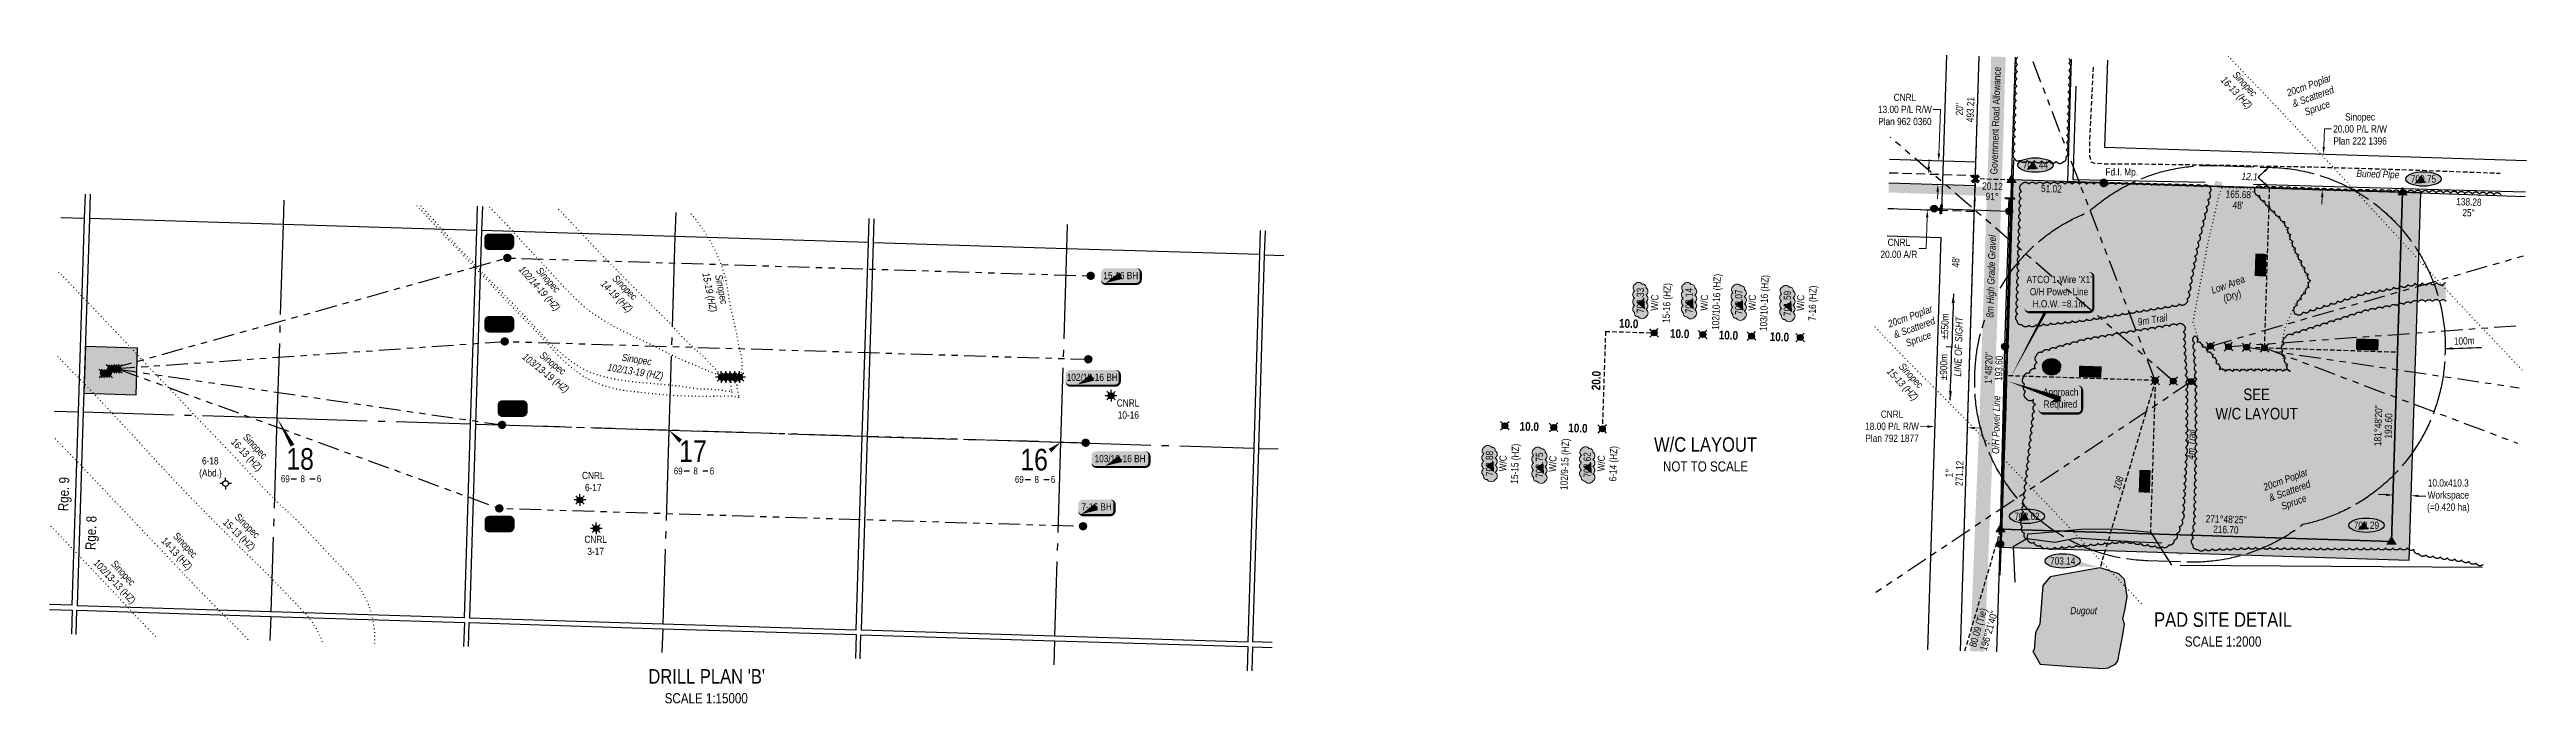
# Model space of a CAD drawing. Extents: x 353684 to 362846, y 6089656 to 6096169.
# Drawn here: x 357567 to 360997, y 6095263 to 6096169 of the extents above; entities that cross this region are included whole.
import ezdxf
from ezdxf.enums import TextEntityAlignment as Align

# ---------------------------------------------------------------- set-up
doc = ezdxf.new("R2010")
doc.units = 0
doc.header["$LTSCALE"] = 5
doc.header["$PDMODE"] = 34
doc.header["$PDSIZE"] = 0.03
for name, pattern in [('0', [1, 1, 0]), ('foc-ACCESSROAD', [3.75, 2.5, -1.25]), ('foc-BUFFER', [16.75, 15, -1.75]), ('foc-DOT', [1, 0.2, -0.8]), ('foc-DRILLPATH', [14.75, 6, -1.75, 1.75, -1.75, 1.75, -1.75]), ('foc-QUARTERLINE', [33, 25, -3, 2, -3]), ('foc-TIELINE', [1.875, 1.25, -0.625]), ('foc-TOPO', [1, 0.2, -0.8]), ('foc-TRAV', [1.875, 1.25, -0.625]), ('POWERLINE5', [7.8, 2.4, -0.6, 0.6, -0.6, 0.6, -0.6, 2.4]), ('UG_PIPE', [1.875, 1.25, -0.625])]:
    doc.linetypes.add(name, pattern=pattern)
doc.layers.get('Defpoints').update_dxf_attribs({"color": 9})
for name, color, linetype in [('10', 1, 'Continuous'), ('9', 3, 'Continuous'), ('ABADATA-DRILL', 8, 'foc-DOT'), ('ABADATA-DRILL-T', 8, 'Continuous'), ('AS-FENCE', 48, 'foc-FENCE'), ('AS-PIPE-UG', 44, 'UG_PIPE'), ('AS-PIPE-UG-T', 44, 'Continuous'), ('AS-POWER', 104, 'foc-POWER'), ('AS-POWER-EXISTING', 72, 'POWERLINE5'), ('AS-POWER-T', 104, 'Continuous'), ('AS-ROADS', 254, 'Continuous'), ('AS-SYMBOL', 7, 'Continuous'), ('AUX-BUFFER', 7, 'foc-BUFFER'), ('C-AR', 13, 'foc-ACCESSROAD'), ('C-RW', 13, 'Continuous'), ('CG-NOTES', 7, 'Continuous'), ('D-TXT', 6, 'Continuous'), ('DETAIL-T', 7, 'Continuous'), ('DRILL-T', 8, 'Continuous'), ('F-RW', 190, 'Continuous'), ('L-BD', 7, 'Continuous'), ('L-MON', 1, 'Continuous'), ('L-MON-T', 1, 'Continuous'), ('L-QSEC', 8, 'foc-QUARTERLINE'), ('L-ROAD-T', 7, 'Continuous'), ('L-SEC', 7, 'Continuous'), ('L-SECLBL', 7, 'Continuous'), ('L-TIE', 7, 'foc-TIELINE'), ('P-CROSSINGS', 250, 'Continuous'), ('P-ELEVATION', 7, 'Continuous'), ('P-PDRILLPATH', 12, 'foc-DRILLPATH'), ('P-PROPOSED', 10, 'Continuous'), ('P-PROPOSED-H', 21, 'Continuous'), ('P-TEMP-BLUE', 146, 'Continuous'), ('P-TEMP-BLUE-T', 146, 'Continuous'), ('P-TRAV', 4, 'foc-TRAV'), ('T-BUSH', 110, '0'), ('T-BUSH-T', 110, 'Continuous'), ('T-LOW-AREA', 48, 'foc-TOPO'), ('T-TIE', 201, 'foc-TIELINE'), ('T-WATER', 160, 'Continuous'), ('T-WATER-H', 133, 'Continuous'), ('T-WATER-T', 170, 'Continuous')]:
    doc.layers.add(name, color=color, linetype=linetype)
for name, color, linetype, lineweight in [('C-AR-T', 13, 'Continuous', 9), ('C-RW-T', 13, 'Continuous', 9), ('F-RW-T', 190, 'Continuous', 9), ('T-TEXT', 48, 'Continuous', 18), ('T-TIE-T', 201, 'Continuous', 18)]:
    doc.layers.add(name, color=color, linetype=linetype, lineweight=lineweight)
doc.layers.add('P-TEMP-BLUE-H', color=7, linetype='Continuous', true_color=0x99e6ff)
doc.styles.add('80', font='ARIALN.TTF', dxfattribs={"height": 10})
doc.styles.add('80CG', font='ARIALN.TTF', dxfattribs={"height": 10})
doc.styles.add('80L', font='ARIALN.TTF', dxfattribs={"height": 10})
doc.styles.add('80LS', font='ARIALNI.TTF', dxfattribs={"height": 10})
doc.styles.add('BOLD', font='ARIALNB.TTF')
doc.styles.add('Crossing', font='ARIALN.TTF', dxfattribs={"height": 10})
doc.styles.add('foc-LtypeFont', font='ARIALN.TTF', dxfattribs={"height": 7.35})
doc.styles.add('SIMPLEX', font='ARIALN.TTF')
doc.linetypes.add('foc-FENCE', pattern='A,10,-1,["X",foc-LtypeFont,S=0.2,R=0,X=-0.625,Y=-0.75],-1.24', length=12.24)
doc.linetypes.add('foc-POWER', pattern='A,6,-1,["P",foc-LtypeFont,S=0.2,R=0,X=-0.625,Y=-0.75],-1.24,4', length=12.24)
doc.dimstyles.new('CG2011', dxfattribs={"dimscale": 5, "dimtxt": 9, "dimasz": 2, "dimexe": 0.2, "dimexo": 0.0625, "dimgap": 0.5, "dimtad": 0, "dimtih": 1, "dimtoh": 1, "dimzin": 0, "dimdsep": 46, "dimtxsty": '80CG', "dimcen": 0.1, "dimse1": 1, "dimse2": 1, "dimclrd": 256, "dimclrt": 256, "dimaunit": 1, "dimadec": 4, "dimazin": 0, "dimtfac": 0.06, "dimtofl": 0, "dimtmove": 0, "dimatfit": 1, "dimfxl": 0.2, "dimtolj": 1, "dimtzin": 0, "dimlwd": -1, "dimarcsym": 0})
doc.dimstyles.new('COMPASS', dxfattribs={"dimscale": 5, "dimtxt": 10, "dimasz": 2.5, "dimexe": 0.2, "dimexo": 0.0625, "dimgap": 0.5, "dimtad": 0, "dimtih": 1, "dimtoh": 1, "dimzin": 0, "dimdsep": 46, "dimtxsty": '80', "dimcen": 0.1, "dimse1": 1, "dimse2": 1, "dimclrd": 256, "dimclrt": 256, "dimaunit": 1, "dimadec": 4, "dimazin": 0, "dimtfac": 0.06, "dimtofl": 0, "dimtmove": 0, "dimatfit": 1, "dimfxl": 0.2, "dimtolj": 1, "dimtzin": 0, "dimlwd": -1, "dimarcsym": 0})
doc.dimstyles.new('Compass 5 000', dxfattribs={"dimscale": 5, "dimtxt": 9, "dimasz": 2, "dimexe": 0.2, "dimexo": 0.0625, "dimgap": 0.5, "dimtad": 0, "dimtih": 1, "dimtoh": 1, "dimzin": 0, "dimdsep": 46, "dimtxsty": '80CG', "dimcen": 0.1, "dimse1": 1, "dimse2": 1, "dimclrd": 256, "dimclrt": 256, "dimaunit": 1, "dimadec": 4, "dimazin": 0, "dimtfac": 0.06, "dimtofl": 0, "dimtmove": 0, "dimatfit": 1, "dimfxl": 0.2, "dimtolj": 1, "dimtzin": 0, "dimlwd": -1, "dimarcsym": 0})

msp = doc.modelspace()

# ---------------------------------------------------------------- texts
at = {"char_height": 10, "rotation": 88.299309, "style": '80'}
for s, insert, width, attachment_point in [('%%P550m', (360191.202, 6095767.077), 42.11121, 4), ('\\pi6.3759;{\\fArial Narrow|b0|i1|c0|p34;LINE OF SIGH\\T1.55;T}', (360204.074, 6095709.778), 99.34793, 1), ('%%P900m', (360190.608, 6095747.086), 42.11121, 6)]:
    msp.add_mtext(s, dxfattribs=dict(at, insert=insert, width=width, attachment_point=attachment_point))
at = {"layer": 'ABADATA-DRILL-T', "char_height": 9.99741, "attachment_point": 1, "style": '80L'}
for s, width, gutter_width, insert in [('\\pi0.20957;CNRL\\P\\pi1.5462;10-16', 30.60913, 50.018, (359044.993, 6095684.364)), ('\\pi4.3081;6-18\\P\\pi0.40393;(Abd.)', 30.60913, 50.018, (357774.239, 6095604.229)), ('\\pi7.339;CNRL\\P\\pi11.451;6-17', 44.86808, 150, (358297.385, 6095583.954)), ('\\pi7.339;CNRL\\P\\pi11.475;3-17', 44.86808, 150, (358300.704, 6095495.506))]:
    msp.add_mtext_dynamic_manual_height_columns(s, width=width, gutter_width=gutter_width, heights=[0], dxfattribs=dict(at, insert=insert))
at = {"layer": 'AS-PIPE-UG-T', "insert": (360761.587, 6096002.292), "char_height": 9.99399, "attachment_point": 1, "rotation": 358.127354, "style": '80L'}
msp.add_mtext_dynamic_manual_height_columns('\\pi0.31655;{\\fArial Narrow|b0|i1|c0|p34;Buried Pipe}', width=59.03588, gutter_width=239.483, heights=[0], dxfattribs=at)
at = {"layer": 'AS-POWER', "insert": (360256.839, 6095608.858), "char_height": 9.9941, "attachment_point": 1, "rotation": 88.803602, "style": '80L'}
msp.add_mtext_dynamic_manual_height_columns('{\\fArial Narrow|b0|i1|c0|p34;O/H Power Line}', width=80.67389, gutter_width=50.013, heights=[0], dxfattribs=at)
at = {"layer": 'AUX-BUFFER', "style": '80CG'}
msp.add_text('100m', height=9.9941, rotation=2.020997, dxfattribs=at).set_placement((360910.839, 6095765.302), align=Align.MIDDLE_CENTER)
at = {"layer": 'D-TXT', "color": 3, "char_height": 13.9964, "attachment_point": 1, "rotation": 88.170818, "style": '80L'}
for s, width, insert in [('Rge. 9', 73.75526, (357579.271, 6095529.825)), ('Rge. 8', 63.86109, (357617.032, 6095475.993))]:
    msp.add_mtext_dynamic_manual_height_columns(s, width=width, gutter_width=47.5, heights=[0], dxfattribs=dict(at, insert=insert))
at = {"layer": 'DETAIL-T', "color": 3, "style": '80CG'}
for s, insert, char_height, width, attachment_point in [('SEE\\PW/C LAYOUT', (360623.433, 6095677.821), 15.9985, 113.86316, 5), ('W/C LAYOUT\\P{\\H0.7x;NOT TO SCALE}', (359860.298, 6095608.097), 19.99818, 142.32895, 5), ("\\pi33.55;DRILL PLAN 'B'\\P\\pi56.153;{\\H0.7x;SCALE 1:15000}", (358363.083, 6095310.816), 19.99481, 225.77562, 1)]:
    msp.add_mtext(s, dxfattribs=dict(at, insert=insert, char_height=char_height, width=width, attachment_point=attachment_point))
at = {"layer": 'DRILL-T', "attachment_point": 1, "style": '80L'}
for s, width, insert, char_height, rotation in [('\\pi7.035;{\\fArial Narrow|b0|i1|c0|p34;Sinopec\\P\\pi0.8822;16-13 (HZ)}', 54.7794, (360591.865, 6096144.755), 10, 313.321754), ('\\pi18.207;{\\fArial Narrow|b0|i1|c0|p34;Sinopec\\P\\pi0.90902;102/14-19 (HZ)}', 77.11228, (358235.579, 6095882.101), 9.99741, 311.933416), ('\\pi7.0573;{\\fArial Narrow|b0|i1|c0|p34;Sinopec\\P\\pi0.90613;14-19 (HZ)}', 54.81351, (358348.092, 6095862.582), 9.99741, 314.773258), ('\\pi7.0573;{\\fArial Narrow|b0|i1|c0|p34;Sinopec\\P\\pi0.90613;15-19 (HZ)}', 54.81351, (358497.206, 6095864.909), 9.99741, 281.471825), ('\\pi18.207;{\\fArial Narrow|b0|i1|c0|p34;Sinopec\\P\\pi0.90902;103/13-19 (HZ)}', 77.11228, (358237.103, 6095762.727), 9.99741, 321.25608), ('\\pi18.207;{\\fArial Narrow|b0|i1|c0|p34;Sinopec\\P\\pi0.90902;102/13-19 (HZ)}', 77.11228, (358342.872, 6095750.646), 9.99741, 350.853986), ('\\pi7.035;{\\fArial Narrow|b0|i1|c0|p34;Sinopec\\P\\pi0.8822;15-13 (HZ)}', 54.7794, (360129.694, 6095740.978), 10, 313.175087), ('\\pi7.0096;Sinopec\\P\\pi0.67085;16-13 (HZ)', 54.7794, (357837.058, 6095643.233), 9.99741, 312.880122), ('\\pi7.0096;Sinopec\\P\\pi0.67085;14-13 (HZ)', 54.7794, (357740.27, 6095506.301), 9.99741, 313.028542), ('\\pi7.0096;Sinopec\\P\\pi0.67085;15-13 (HZ)', 54.7794, (357825.064, 6095532.38), 9.99741, 315.513283), ('\\pi18.159;Sinopec\\P\\pi0.67374;102/13-13 (HZ)', 77.07817, (357646.676, 6095475.85), 9.99741, 312.965625)]:
    msp.add_mtext_dynamic_manual_height_columns(s, width=width, gutter_width=50, heights=[0], dxfattribs=dict(at, insert=insert, char_height=char_height, rotation=rotation))
at = {"layer": 'L-BD', "style": '80L'}
for s, height, rotation, p in [("20''", 9.9974, 88.1949, (360212.081, 6096085.979)), ('493.21', 9.9974, 88.1949, (360227.07, 6096085.507)), ('20.12', 9.9974, 358.193, (360257.731, 6095979.417)), ('51.02', 9.9974, 358.193, (360339.253, 6095976.006)), ('91°', 9.9974, 358.193, (360257.282, 6095965.178)), ('165.68', 9.9974, 358.193, (360598.098, 6095968.179)), ("48'", 9.9974, 358.193, (360597.625, 6095953.19)), ('138.28', 9.9974, 358.193, (360917.381, 6095957.78)), ("25''", 9.9974, 358.193, (360916.908, 6095942.791)), ("48'", 9.9974, 88.1949, (360206.832, 6095874.577)), ("1°48'20''", 9.9974, 88.1949, (360252.316, 6095727.774)), ('193.60', 9.9974, 88.1949, (360266.555, 6095727.325)), ("181°48'20''", 9.99741, 88.1949, (360791.68, 6095647.993)), ('193.60', 9.9974, 88.1949, (360805.919, 6095647.545)), ('1°', 9.9974, 88.1949, (360197.621, 6095582.286)), ('271.12', 9.9974, 88.1949, (360211.86, 6095581.838)), ("271°48'25''", 9.99741, 358.193, (360581.311, 6095518.351)), ('216.70', 9.9974, 358.193, (360580.862, 6095504.112)), ('80.09 (Tie)', 9.99741, 73.6389, (360238.902, 6095368.021)), ("196°21'40''", 9.99741, 73.6389, (360252.571, 6095364.008))]:
    msp.add_text(s, height=height, rotation=rotation, dxfattribs=at).set_placement(p, align=Align.MIDDLE)
at = {"layer": 'L-BD', "color": 3, "style": 'BOLD'}
for s, rotation, p in [('10.0', 358.160058, (359753.983, 6095789.25)), ('10.0', 358.160058, (359824.575, 6095775.261)), ('10.0', 358.160058, (359892.064, 6095773.126)), ('10.0', 358.160058, (359962.695, 6095770.891)), ('20.0', 88.160058, (359708.931, 6095710.35)), ('10.0', 358.160058, (359616.32, 6095646.775)), ('10.0', 358.160058, (359683.674, 6095644.612))]:
    msp.add_text(s, height=11.9969, rotation=rotation, dxfattribs=at).set_placement(p, align=Align.MIDDLE_CENTER)
at = {"layer": 'L-BD', "color": 3, "char_height": 11.9969, "width": 27.54535, "attachment_point": 5, "style": 'BOLD', "bg_fill": 1, "box_fill_scale": 1.15, "bg_fill_color": 21, "bg_fill_transparency": 0}
for s, insert, rotation in [('88.5', (360629.04, 6095870.393), 88.19301), ('73.7', (360776.687, 6095760.197), 358.194906), ('83.0', (360393.057, 6095722.557), 358.194906), ('85.1', (360468.498, 6095570.947), 88.19301)]:
    msp.add_mtext(s, dxfattribs=dict(at, insert=insert, rotation=rotation))
at = {"layer": 'L-BD', "attachment_point": 2, "rotation": 88.160058, "style": '80L'}
for s, insert, char_height, width in [('W/C \\P15-16 (HZ)', (359784.905, 6095818.412), 10.0016, 91.95074), ('W/C\\P 102/10-16 (HZ)', (359853.628, 6095818.412), 10.00163, 80.27682), ('W/C \\P103/10-16 (HZ)', (359919.941, 6095818.412), 10.00163, 99.35907), ('W/C\\P7-16 (HZ)', (359986.852, 6095818.165), 10.0016, 105.37315), ('W/C \\P15-15 (HZ)', (359574.751, 6095595.921), 10.0016, 77.05665), ('W/C \\P102/9-15 (HZ)', (359643.719, 6095595.266), 10.00163, 96.17301), ('W/C \\P6-14 (HZ)', (359710.914, 6095595.92), 10.0016, 77.05665)]:
    msp.add_mtext(s, dxfattribs=dict(at, insert=insert, char_height=char_height, width=width))
at = {"layer": 'L-ROAD-T', "style": '80L'}
msp.add_text('Government Road Allowance', height=9.99738, rotation=88.170662, dxfattribs=at).set_placement((360261.968, 6096070.38), align=Align.MIDDLE_CENTER)
at = {"layer": 'T-BUSH-T', "char_height": 9.99741, "width": 65.38999, "attachment_point": 2, "rotation": 20, "style": '80LS'}
for insert in [(360694.173, 6096124.065), (360141.969, 6095804.075), (360661.712, 6095578.092)]:
    msp.add_mtext('20cm Poplar\\P& Scattered Spruce', dxfattribs=dict(at, insert=insert))
at = {"layer": 'T-TEXT', "style": '80LS'}
for s, height, rotation, p in [('8m High Grade Gravel', 9.99738, 88.170662, (360255.769, 6095854.725)), ('9m Trail', 9.9974, 9.129448, (360479.406, 6095794.658)), ('4m Trail', 9.9974, 88.170662, (360532.946, 6095621.805))]:
    msp.add_text(s, height=height, rotation=rotation, dxfattribs=at).set_placement(p, align=Align.MIDDLE_CENTER)
at = {"layer": 'T-TEXT', "insert": (360581.974, 6095847.981), "char_height": 10, "width": 76.39125, "attachment_point": 2, "rotation": 20, "style": '80LS'}
msp.add_mtext('Low Area\\P(Dry)', dxfattribs=at)
at = {"layer": 'T-TIE-T', "char_height": 9.98942, "width": 12.8422, "attachment_point": 2, "style": '80L'}
for s, insert, rotation in [('{\\fArial Narrow|b0|i1|c0|p34;12.1}', (360613.807, 6095997.774), 358.19301), ('{\\fArial Narrow|b0|i1|c0|p34;108}', (360427.159, 6095569.879), 73.591296)]:
    msp.add_mtext(s, dxfattribs=dict(at, insert=insert, rotation=rotation))
at = {"layer": 'T-WATER-T', "insert": (360370.141, 6095396.852), "char_height": 9.99741, "attachment_point": 1, "style": '80L'}
msp.add_mtext_dynamic_manual_height_columns('\\pi-4.7031;{\\fArial Narrow|b0|i1|c0|p34;Dugout}', width=27.41241, gutter_width=47.5, heights=[0], dxfattribs=at)

# ---------------------------------------------------------------- blocks, each defined once
blk = doc.blocks.new('WC')
at = {"layer": 'L-MON'}
h = blk.add_hatch(color=255, dxfattribs=at)
h.dxf.hatch_style = 1
edge = h.paths.add_edge_path()
edge.add_arc((0, 0), 0.9, 0, 360)
at = {"layer": 'L-MON', "color": 240, "flags": 128}
for points in [[(-0.62, 0.5), (-1.23, 1.12)], [(0.52, 0.61), (1.13, 1.21)], [(-1.18, -1.18), (-0.56, -0.57)], [(1.16, -1.18), (0.56, -0.57)]]:
    blk.add_lwpolyline(points, dxfattribs=at)
at = {"layer": 'L-MON', "color": 240}
for radius in [0.8, 0.373]:
    blk.add_circle((0, 0), radius, dxfattribs=at)
blk = doc.blocks.new('plbh')
at = {"layer": 'L-MON'}
h = blk.add_hatch(color=255, dxfattribs=at)
h.dxf.hatch_style = 1
edge = h.paths.add_edge_path()
edge.add_arc((0, 0), 1.16, 0, 360)
h = blk.add_hatch(color=256, dxfattribs=at)
h.dxf.hatch_style = 1
h.paths.add_polyline_path([(-0.96, 0, 1), (0.96, 0, 1)])
h.paths.add_polyline_path([(0.91, 0, -1), (-0.91, 0, -1)], flags=16)
h.paths.add_polyline_path([(0.45, 0, -1), (-0.45, 0, -1)], flags=0)
h = blk.add_hatch(color=256, dxfattribs=at)
h.dxf.hatch_style = 1
h.paths.add_polyline_path([(-0.45, 0, 1), (0.45, 0, 1)])
h.paths.add_polyline_path([(0.4, 0, -1), (-0.4, 0, -1)], flags=16)
at = {"layer": 'L-MON', "color": 240}
for radius in [0.96, 0.91, 0.45, 0.4]:
    blk.add_circle((0, 0), radius, dxfattribs=at)
blk = doc.blocks.new('GAS')
h = blk.add_hatch(color=255)
h.dxf.hatch_style = 1
edge = h.paths.add_edge_path()
edge.add_arc((0, 0), 0.9, 0, 360)
for p, q in [((-0.81, 0), (-1.62, 0)), ((-0.57, 0.57), (-1.14, 1.14)), ((0, 0.81), (0, 1.62)), ((0.57, 0.57), (1.14, 1.14)), ((1.62, 0), (0.81, 0)), ((-0.57, -0.57), (-1.14, -1.14)), ((0, -0.81), (0, -1.62)), ((1.14, -1.14), (0.57, -0.57))]:
    blk.add_line(p, q)
blk.add_circle((0, 0), 0.8)
blk = doc.blocks.new('Gabd')
for p, q in [((-0.81, 0), (-1.62, 0)), ((0, 0.81), (0, 1.62)), ((1.62, 0), (0.81, 0)), ((0, -0.81), (0, -1.62))]:
    blk.add_line(p, q)
blk.add_circle((0, 0), 0.8)
blk = doc.blocks.new('L-SECLBL')
at = {"layer": '9', "color": 7}
for p, q in [((-5.1, -27.8), (-12.3, -27.8)), ((20.7, -27.8), (13.5, -27.8))]:
    blk.add_line(p, q, dxfattribs=at)
at = {"layer": '10', "color": 2, "style": 'SIMPLEX'}
blk.add_attdef('SEC', text='', height=30, dxfattribs=at).set_placement((0, 0), align=Align.MIDDLE)
at = {"layer": '10', "color": 5, "style": '80L'}
blk.add_attdef('TWP', text='', height=9.5, dxfattribs=at).set_placement((-14.4, -27.4), align=Align.MIDDLE_RIGHT)
blk.add_attdef('RGE', text='', height=9.5, dxfattribs=at).set_placement((3.6, -27.4), align=Align.MIDDLE_CENTER)
blk.add_attdef('MER', text='', height=9.5, dxfattribs=at).set_placement((23.2, -27.4), align=Align.MIDDLE_LEFT)
blk = doc.blocks.new('*U69')
h = blk.add_hatch(color=254)
edge = h.paths.add_edge_path()
edge.add_line((-14, -11.5), (14, -11.5))
edge.add_arc((14, -5.5), 6, 270, 360)
edge.add_line((20, -5.5), (20, 4))
edge.add_arc((14, 4), 6, 0, 90)
edge.add_line((14, 10), (-14, 10))
edge.add_arc((-14, 4), 6, 90, 180)
edge.add_line((-20, 4), (-20, -5.5))
edge.add_arc((-14, -5.5), 6, 180, 270)
at = {"color": 1, "flags": 128}
blk.add_lwpolyline([(-18.6, -4.6, 0, 10, 0), (0, 0, 5, 5, 0)], format="xyseb", dxfattribs=at)
blk.add_lwpolyline([(-14, -11.5, 3, 3, 0), (14, -11.5, 3, 3, 0.414214), (20, -5.5, 3, 3, 0), (20, 4, 3, 0, 0.414214), (14, 10, 0, 0, 0), (-14, 10, 0, 0, 0.414214), (-20, 4, 0, 0, 0), (-20, -5.5, 0, 3, 0.414214)], format="xyseb", close=True, dxfattribs=at)
at = {"color": 1, "style": '80'}
blk.add_attdef('ENTER_TEXT_001', (-36, -5), '', height=10, dxfattribs=at)
blk = doc.blocks.new('*U72')
h = blk.add_hatch(color=254)
edge = h.paths.add_edge_path()
edge.add_line((-21.5, -11.5), (21.5, -11.5))
edge.add_arc((21.5, -5.5), 6, 270, 360)
edge.add_line((27.5, -5.5), (27.5, 4))
edge.add_arc((21.5, 4), 6, 0, 90)
edge.add_line((21.5, 10), (-21.5, 10))
edge.add_arc((-21.5, 4), 6, 90, 180)
edge.add_line((-27.5, 4), (-27.5, -5.5))
edge.add_arc((-21.5, -5.5), 6, 180, 270)
at = {"color": 1, "flags": 128}
blk.add_lwpolyline([(-21.5, -11.5, 3, 3, 0), (21.5, -11.5, 3, 3, 0.414214), (27.5, -5.5, 3, 3, 0), (27.5, 4, 3, 0, 0.414214), (21.5, 10, 0, 0, 0), (-21.5, 10, 0, 0, 0.414214), (-27.5, 4, 0, 0, 0), (-27.5, -5.5, 0, 3, 0.414214)], format="xyseb", close=True, dxfattribs=at)
blk.add_lwpolyline([(-21.1, -10.2, 0, 10, 0), (0, 0, 5, 5, 0)], format="xyseb", dxfattribs=at)
at = {"color": 1, "style": '80'}
blk.add_attdef('ENTER_TEXT_001', (-36, -5), '', height=10, dxfattribs=at)
blk = doc.blocks.new('*U82')
h = blk.add_hatch(color=254)
edge = h.paths.add_edge_path()
edge.add_line((-31.5, -11.5), (31.5, -11.5))
edge.add_arc((31.5, -5.5), 6, 270, 360)
edge.add_line((37.5, -5.5), (37.5, 4))
edge.add_arc((31.5, 4), 6, 0, 90)
edge.add_line((31.5, 10), (-31.5, 10))
edge.add_arc((-31.5, 4), 6, 90, 180)
edge.add_line((-37.5, 4), (-37.5, -5.5))
edge.add_arc((-31.5, -5.5), 6, 180, 270)
at = {"color": 1, "flags": 128}
blk.add_lwpolyline([(-31.5, -11.5, 3, 3, 0), (31.5, -11.5, 3, 3, 0.414214), (37.5, -5.5, 3, 3, 0), (37.5, 4, 3, 0, 0.414214), (31.5, 10, 0, 0, 0), (-31.5, 10, 0, 0, 0.414214), (-37.5, 4, 0, 0, 0), (-37.5, -5.5, 0, 3, 0.414214)], format="xyseb", close=True, dxfattribs=at)
blk.add_lwpolyline([(-21.1, -10.2, 0, 10, 0), (0, 0, 5, 5, 0)], format="xyseb", dxfattribs=at)
at = {"color": 1, "style": '80'}
blk.add_attdef('ENTER_TEXT_001', (-36, -5), '', height=10, dxfattribs=at)
blk = doc.blocks.new('*U73')
h = blk.add_hatch(color=254)
edge = h.paths.add_edge_path()
edge.add_line((-34, -11.5), (34, -11.5))
edge.add_arc((34, -5.5), 6, 270, 360)
edge.add_line((40, -5.5), (40, 4))
edge.add_arc((34, 4), 6, 0, 90)
edge.add_line((34, 10), (-34, 10))
edge.add_arc((-34, 4), 6, 90, 180)
edge.add_line((-40, 4), (-40, -5.5))
edge.add_arc((-34, -5.5), 6, 180, 270)
at = {"color": 1, "flags": 128}
blk.add_lwpolyline([(-34, -11.5, 3, 3, 0), (34, -11.5, 3, 3, 0.414214), (40, -5.5, 3, 3, 0), (40, 4, 3, 0, 0.414214), (34, 10, 0, 0, 0), (-34, 10, 0, 0, 0.414214), (-40, 4, 0, 0, 0), (-40, -5.5, 0, 3, 0.414214)], format="xyseb", close=True, dxfattribs=at)
blk.add_lwpolyline([(-21.1, -10.2, 0, 10, 0), (0, 0, 5, 5, 0)], format="xyseb", dxfattribs=at)
at = {"color": 1, "style": '80'}
blk.add_attdef('ENTER_TEXT_001', (-36, -5), '', height=10, dxfattribs=at)
blk = doc.blocks.new('*U70')
h = blk.add_hatch(color=254)
edge = h.paths.add_edge_path()
edge.add_line((-19, -11.5), (19, -11.5))
edge.add_arc((19, -5.5), 6, 270, 360)
edge.add_line((25, -5.5), (25, 4))
edge.add_arc((19, 4), 6, 0, 90)
edge.add_line((19, 10), (-19, 10))
edge.add_arc((-19, 4), 6, 90, 180)
edge.add_line((-25, 4), (-25, -5.5))
edge.add_arc((-19, -5.5), 6, 180, 270)
at = {"color": 1, "flags": 128}
blk.add_lwpolyline([(-19, -11.5, 3, 3, 0), (19, -11.5, 3, 3, 0.414214), (25, -5.5, 3, 3, 0), (25, 4, 3, 0, 0.414214), (19, 10, 0, 0, 0), (-19, 10, 0, 0, 0.414214), (-25, 4, 0, 0, 0), (-25, -5.5, 0, 3, 0.414214)], format="xyseb", close=True, dxfattribs=at)
blk.add_lwpolyline([(-21.1, -10.2, 0, 10, 0), (0, 0, 5, 5, 0)], format="xyseb", dxfattribs=at)
at = {"color": 1, "style": '80'}
blk.add_attdef('ENTER_TEXT_001', (-36, -5), '', height=10, dxfattribs=at)
blk = doc.blocks.new('fdia')
at = {"color": 255, "const_width": 1}
blk.add_lwpolyline([(-0.5, 0, 1), (0.5, 0, 1)], format="xyb", close=True, dxfattribs=at)
blk = doc.blocks.new('Fdiaa')
blk.add_blockref('fdia', (0, 0))
blk = doc.blocks.new('fdib')
at = {"color": 1, "const_width": 1.6}
blk.add_lwpolyline([(-0.4, 0, 1), (0.4, 0, 1)], format="xyb", close=True, dxfattribs=at)
at = {"color": 1}
blk.add_circle((0, 0), 0.8, dxfattribs=at)
blk = doc.blocks.new('Fdibb')
blk.add_blockref('fdib', (0, 0))
blk = doc.blocks.new('fdicc')
for name in ['Fdibb', 'Fdiaa']:
    blk.add_blockref(name, (0, 0))
blk = doc.blocks.new('FDI')
blk.add_blockref('fdicc', (0, 0))
blk = doc.blocks.new('TRIA')
blk.add_hatch(color=255).paths.add_polyline_path([(-0.04, 1.52), (-1.47, -0.87), (1.39, -0.87)])
blk = doc.blocks.new('TRIAA')
blk.add_blockref('TRIA', (0, 0))
blk = doc.blocks.new('TRIB')
at = {"color": 1}
blk.add_lwpolyline([(-1.12, -0.67), (-0.04, 1.13), (1.04, -0.67)], close=True, dxfattribs=at)
blk = doc.blocks.new('TRIBB')
blk.add_blockref('TRIB', (0, 0))
blk = doc.blocks.new('TRICC')
for name in ['TRIAA', 'TRIBB']:
    blk.add_blockref(name, (0, 0))
blk = doc.blocks.new('plspike')
blk.add_blockref('TRICC', (0, 0))
blk = doc.blocks.new('POWERPOLE')
h = blk.add_hatch(color=255)
edge = h.paths.add_edge_path()
edge.add_arc((0, 0), 0.96, 0, 360)
at = {"linetype": 'Continuous'}
for p, q in [((0.68, -0.68), (-0.68, 0.68)), ((-0.68, -0.68), (0.68, 0.68))]:
    blk.add_line(p, q, dxfattribs=at)
blk.add_circle((0, 0), 0.96, dxfattribs=at)
blk = doc.blocks.new('*U59')
h = blk.add_hatch(color=255)
h.dxf.hatch_style = 1
edge = h.paths.add_edge_path()
edge.add_arc((-1.95, 0.2), 0.2, 84.27629, 264.27629, ccw=False)
edge.add_line((-1.93, 0.39), (-0.18, 0.22))
edge.add_line((-0.18, 0.22), (-0.22, -0.18))
edge.add_line((-0.22, -0.18), (-1.97, 0))
h = blk.add_hatch(color=255)
h.dxf.hatch_style = 1
edge = h.paths.add_edge_path()
edge.add_arc((-0.11, -1.09), 0.2, 174.27629, 354.27629, ccw=False)
edge.add_line((-0.31, -1.07), (-0.18, 0.22))
edge.add_line((-0.18, 0.22), (-0.09, 1.11))
edge.add_arc((0.11, 1.09), 0.2, -5.72371, 174.27629, ccw=False)
edge.add_line((0.31, 1.07), (0.09, -1.11))
at = {"color": 255, "flags": 128}
blk.add_lwpolyline([(-1.97, 0, -1), (-1.93, 0.39), (-0.18, 0.22), (-0.22, -0.18)], format="xyb", close=True, dxfattribs=at)
at = {"color": 72, "const_width": 0.1, "flags": 128}
for points in [[(-1.95, 0.2), (0, 0)], [(-0.11, -1.09), (0.11, 1.09)]]:
    blk.add_lwpolyline(points, dxfattribs=at)
at = {"color": 255}
blk.add_lwpolyline([(0.09, -1.11, -1), (-0.31, -1.07), (-0.18, 0.22), (-0.09, 1.11, -1), (0.31, 1.07)], format="xyb", close=True, dxfattribs=at)
blk = doc.blocks.new('*U60')
h = blk.add_hatch(color=255)
h.dxf.hatch_style = 1
edge = h.paths.add_edge_path()
edge.add_arc((1.1, -0.06), 0.2, -93.20291, 86.79709, ccw=False)
edge.add_line((1.09, -0.26), (-0.21, -0.19))
edge.add_line((-0.21, -0.19), (-1.11, -0.14))
edge.add_arc((-1.1, 0.06), 0.2, 86.79709, 266.79709, ccw=False)
edge.add_line((-1.09, 0.26), (1.11, 0.14))
h = blk.add_hatch(color=255)
h.dxf.hatch_style = 1
edge = h.paths.add_edge_path()
edge.add_arc((-0.2, -3.57), 0.2, 176.79709, 356.79709, ccw=False)
edge.add_line((-0.4, -3.56), (-0.21, -0.19))
edge.add_line((-0.21, -0.19), (0.19, -0.21))
edge.add_line((0.19, -0.21), (0, -3.59))
at = {"color": 255}
blk.add_lwpolyline([(1.11, 0.14, -1), (1.09, -0.26), (-0.21, -0.19), (-1.11, -0.14, -1), (-1.09, 0.26)], format="xyb", close=True, dxfattribs=at)
at = {"color": 72, "const_width": 0.1, "flags": 128}
for points in [[(1.1, -0.06), (-1.1, 0.06)], [(-0.2, -3.57), (0, 0)]]:
    blk.add_lwpolyline(points, dxfattribs=at)
at = {"color": 255, "flags": 128}
blk.add_lwpolyline([(0, -3.59, -1), (-0.4, -3.56), (-0.21, -0.19), (0.19, -0.21)], format="xyb", close=True, dxfattribs=at)
blk = doc.blocks.new('TEMP')
h = blk.add_hatch(color=255)
h.dxf.hatch_style = 1
h.paths.add_polyline_path([(0, 0.25), (-0.67, 1.15), (-0.67, 0.67), (-1.15, 0.67), (-0.25, 0), (-1.15, -0.67), (-0.67, -0.67), (-0.67, -1.15), (0, -0.25), (0.67, -1.15), (0.67, -0.67), (1.15, -0.67), (0.25, 0), (1.15, 0.67), (0.67, 0.67), (0.67, 1.15)])
h.paths.add_polyline_path([(0.57, 0.85), (0.57, 0.57), (0.85, 0.57), (0.08, 0), (0.85, -0.57), (0.57, -0.57), (0.57, -0.85), (0, -0.08), (-0.57, -0.85), (-0.57, -0.57), (-0.85, -0.57), (-0.08, 0), (-0.85, 0.57), (-0.57, 0.57), (-0.57, 0.85), (0, 0.08)], flags=16)
h = blk.add_hatch(color=1)
h.dxf.hatch_style = 1
h.paths.add_polyline_path([(0, 0.08), (-0.57, 0.85), (-0.57, 0.57), (-0.85, 0.57), (-0.08, 0), (-0.85, -0.57), (-0.57, -0.57), (-0.57, -0.85), (0, -0.08), (0.57, -0.85), (0.57, -0.57), (0.85, -0.57), (0.08, 0), (0.85, 0.57), (0.57, 0.57), (0.57, 0.85)])
at = {"color": 1}
for p, q in [((-0.08, 0), (0.08, 0)), ((0, 0.08), (0, -0.08))]:
    blk.add_line(p, q, dxfattribs=at)
at = {"color": 255, "flags": 128}
blk.add_lwpolyline([(-0.25, 0), (-1.15, 0.67), (-0.67, 0.67), (-0.67, 1.15), (0, 0.25), (0.67, 1.15), (0.67, 0.67), (1.15, 0.67), (0.25, 0), (1.15, -0.67), (0.67, -0.67), (0.67, -1.15), (0, -0.25), (-0.67, -1.15), (-0.67, -0.67), (-1.15, -0.67)], close=True, dxfattribs=at)
at = {"color": 1, "flags": 128}
blk.add_lwpolyline([(-0.08, 0), (-0.85, 0.57), (-0.57, 0.57), (-0.57, 0.85), (0, 0.08), (0.57, 0.85), (0.57, 0.57), (0.85, 0.57), (0.08, 0), (0.85, -0.57), (0.57, -0.57), (0.57, -0.85), (0, -0.08), (-0.57, -0.85), (-0.57, -0.57), (-0.85, -0.57)], close=True, dxfattribs=at)
blk = doc.blocks.new('*D62')
at = {"layer": 'Defpoints', "color": 0, "transparency": 16777216}
for p in [(360716.1, 6096024), (360729.6, 6096023.6), (360728, 6095974.1)]:
    blk.add_point(p, dxfattribs=at)
at = {"layer": 'F-RW-T', "transparency": 16777216}
for p, q in [((360716.4, 6096034), (360717.2, 6096058.7)), ((360717.2, 6096058.7), (360727.2, 6096058.7)), ((360714.2, 6095964.5), (360713.9, 6095954.5))]:
    blk.add_line(p, q, dxfattribs=at)
for points in [[(360714.7, 6096034), (360718.1, 6096033.9), (360716.1, 6096024)], [(360712.5, 6095964.6), (360715.9, 6095964.5), (360714.5, 6095974.5)]]:
    blk.add_solid(points, dxfattribs=at)
at = {"layer": 'F-RW-T', "transparency": 16777216, "insert": (360766.7, 6096058.7), "char_height": 10, "attachment_point": 5, "style": '80CG'}
blk.add_mtext('\\A1;Sinopec\\P20.00 P/L R/W\\PPlan 222 1396', dxfattribs=at)
blk = doc.blocks.new('*D63')
at = {"layer": 'C-AR-T', "transparency": 16777216}
for p, q in [((360169.6, 6096006.4), (360169.9, 6096016.4)), ((360167.3, 6095936.4), (360165.8, 6095893.4)), ((360165.8, 6095893.4), (360155.8, 6095893.4))]:
    blk.add_line(p, q, dxfattribs=at)
for points in [[(360167.9, 6096006.4), (360171.2, 6096006.3), (360169.2, 6095996.4)], [(360165.6, 6095936.5), (360168.9, 6095936.4), (360167.6, 6095946.4)]]:
    blk.add_solid(points, dxfattribs=at)
at = {"layer": 'Defpoints', "color": 0, "transparency": 16777216}
for p in [(360161.1, 6095996.6), (360159.5, 6095946.7), (360167.6, 6095946.4)]:
    blk.add_point(p, dxfattribs=at)
at = {"layer": 'C-AR-T', "transparency": 16777216, "insert": (360128.1, 6095893.4), "char_height": 10, "attachment_point": 5, "style": '80CG'}
blk.add_mtext('\\A1;CNRL\\P20.00 A/R', dxfattribs=at)
blk = doc.blocks.new('*D64')
at = {"layer": 'C-RW-T', "transparency": 16777216}
for p, q in [((360175.5, 6096085.7), (360185.5, 6096085.7)), ((360185.5, 6096085.7), (360183.8, 6096034.4)), ((360183.5, 6096024.4), (360183.8, 6096034.4)), ((360181.8, 6095971.9), (360181.5, 6095961.9))]:
    blk.add_line(p, q, dxfattribs=at)
for points in [[(360181.8, 6096024.4), (360185.1, 6096024.3), (360183.2, 6096014.4)], [(360180.1, 6095972), (360183.5, 6095971.8), (360182.1, 6095981.9)]]:
    blk.add_solid(points, dxfattribs=at)
at = {"layer": 'Defpoints', "color": 0, "transparency": 16777216}
for p in [(360147.5, 6096015.5), (360183.2, 6096014.4), (360146.5, 6095983)]:
    blk.add_point(p, dxfattribs=at)
at = {"layer": 'C-RW-T', "transparency": 16777216, "insert": (360136.4, 6096085.7), "char_height": 10, "attachment_point": 5, "style": '80CG'}
blk.add_mtext('\\A1;CNRL\\P13.00 P/L R/W\\PPlan 962 0360 ', dxfattribs=at)
blk = doc.blocks.new('*D65')
at = {"layer": 'C-RW-T', "transparency": 16777216}
for p, q in [((360167.7, 6095646.8), (360157.7, 6095647.1)), ((360233.1, 6095644.7), (360243.1, 6095644.4))]:
    blk.add_line(p, q, dxfattribs=at)
for points in [[(360167.7, 6095648.5), (360167.6, 6095645.1), (360177.7, 6095646.5)], [(360233.2, 6095646.4), (360233.1, 6095643), (360223.2, 6095645)]]:
    blk.add_solid(points, dxfattribs=at)
at = {"layer": 'Defpoints', "color": 0, "transparency": 16777216}
for p in [(360177.7, 6095648.4), (360177.7, 6095646.5), (360223.2, 6095647)]:
    blk.add_point(p, dxfattribs=at)
at = {"layer": 'C-RW-T', "transparency": 16777216, "insert": (360118.6, 6095647.1), "char_height": 10, "attachment_point": 5, "style": '80CG'}
blk.add_mtext('\\A1;CNRL\\P18.00 P/L R/W\\PPlan 792 1877', dxfattribs=at)
blk = doc.blocks.new('*U45')
at = {"layer": 'DETAIL-T', "color": 3, "insert": (0, 0), "char_height": 20, "width": 217.108, "attachment_point": 5, "style": '80CG'}
blk.add_mtext('PAD SITE DETAIL\\P{\\H0.7x;SCALE 1:2000}', dxfattribs=at)
blk = doc.blocks.new('*D74')
at = {"layer": 'Defpoints', "color": 0, "transparency": 16777216}
for p in [(360813.5, 6095585.8), (360838.5, 6095585), (360837.4, 6095551)]:
    blk.add_point(p, dxfattribs=at)
at = {"layer": 'P-TEMP-BLUE-T', "transparency": 16777216}
for p, q in [((360802.4, 6095552.1), (360792.4, 6095552.4)), ((360847.4, 6095550.7), (360857.6, 6095550.4))]:
    blk.add_line(p, q, dxfattribs=at)
for points in [[(360802.5, 6095553.8), (360802.4, 6095550.4), (360812.4, 6095551.8)], [(360847.4, 6095552.3), (360847.3, 6095549), (360837.4, 6095551)]]:
    blk.add_solid(points, dxfattribs=at)
at = {"layer": 'P-TEMP-BLUE-T', "transparency": 16777216, "insert": (360888.8, 6095550.4), "char_height": 10, "attachment_point": 5, "style": '80CG'}
blk.add_mtext('\\A1;10.0x410.3\\PWorkspace\\P(=0.420 ha)', dxfattribs=at)
blk = doc.blocks.new('we')
at = {"layer": 'P-ELEVATION'}
h = blk.add_hatch(color=111, dxfattribs=at)
h.dxf.hatch_style = 1
edge = h.paths.add_edge_path()
edge.add_ellipse((0, 0), major_axis=(-24.4, 0), ratio=0.410256, start_angle=0, end_angle=360)
at = {"layer": 'P-ELEVATION', "color": 7, "flags": 128}
blk.add_lwpolyline([(0, 0, 12.5, 0, 0), (-12.4, -6.4, 0, 0, 0)], format="xyseb", dxfattribs=at)
at = {"layer": 'P-ELEVATION', "color": 7}
blk.add_ellipse((0, 0), major_axis=(-24.4, 0), ratio=0.410256, dxfattribs=at)
at = {"layer": 'P-ELEVATION', "style": '80'}
blk.add_attdef('ELEVATION', text='', height=10, dxfattribs=at).set_placement((0, 0), align=Align.MIDDLE_CENTER)
blk = doc.blocks.new('*U76')
at = {"layer": 'P-ELEVATION'}
h = blk.add_hatch(color=111, dxfattribs=at)
h.dxf.hatch_style = 1
edge = h.paths.add_edge_path()
edge.add_ellipse((0, 0), major_axis=(-24.4, 0), ratio=0.410256, start_angle=0, end_angle=360)
at = {"layer": 'P-ELEVATION', "color": 7, "flags": 128}
blk.add_lwpolyline([(0, 0, 12.5, 0, 0), (51.8, -9.4, 0, 0, 0)], format="xyseb", dxfattribs=at)
at = {"layer": 'P-ELEVATION', "color": 7}
blk.add_ellipse((0, 0), major_axis=(-24.4, 0), ratio=0.410256, dxfattribs=at)
at = {"layer": 'P-ELEVATION', "style": '80'}
blk.add_attdef('ELEVATION', text='', height=10, dxfattribs=at).set_placement((0, 0), align=Align.MIDDLE_CENTER)
blk = doc.blocks.new('xing2')
h = blk.add_hatch(color=50)
h.dxf.hatch_style = 1
edge = h.paths.add_edge_path()
edge.add_ellipse((0, 0), major_axis=(-12.5, 0), ratio=0.816297, start_angle=0, end_angle=360)
h = blk.add_hatch(color=250)
h.dxf.hatch_style = 1
edge = h.paths.add_edge_path()
edge.add_ellipse((0, -2), major_axis=(-12.5, 0), ratio=0.816297, start_angle=0, end_angle=180)
edge.add_line((12.5, -2), (12.5, 0))
edge.add_ellipse((0, 0), major_axis=(-12.5, 0), ratio=0.816297, start_angle=0, end_angle=180, ccw=False)
edge.add_line((-12.5, 0), (-12.5, -2))
at = {"color": 250}
blk.add_ellipse((0, 0), major_axis=(-12.5, 0), ratio=0.816297, dxfattribs=at)
blk.add_ellipse((0, -2), major_axis=(-12.5, 0), ratio=0.816297, start_param=0, end_param=3.141593, dxfattribs=at)
at = {"color": 250, "style": 'Crossing'}
blk.add_attdef('CROSSING', text='', height=9, dxfattribs=at).set_placement((0.1, 0), align=Align.MIDDLE_CENTER)
at = {"color": 250, "style": 'Crossing', "flags": 1}
for tag, p in [('DESCRIPTION', (0.1, -25.8)), ('OWNER', (0.1, -12.5)), ('LOCATION', (0.1, -39.3)), ('DWG_REF', (0.1, -52.8))]:
    blk.add_attdef(tag, text='', height=9, dxfattribs=at).set_placement(p, align=Align.MIDDLE_CENTER)
blk = doc.blocks.new('*U85')
h = blk.add_hatch(color=255)
edge = h.paths.add_edge_path()
edge.add_line((-41.5, -28.5), (41.5, -28.5))
edge.add_arc((41.5, -22.5), 6, 270, 360)
edge.add_line((47.5, -22.5), (47.5, 21))
edge.add_arc((41.5, 21), 6, 0, 90)
edge.add_line((41.5, 27), (-41.5, 27))
edge.add_arc((-41.5, 21), 6, 90, 180)
edge.add_line((-47.5, 21), (-47.5, -22.5))
edge.add_arc((-41.5, -22.5), 6, 180, 270)
at = {"color": 104, "flags": 128}
blk.add_lwpolyline([(-41.5, -28.5, 3, 3, 0), (41.5, -28.5, 3, 3, 0.414214), (47.5, -22.5, 3, 3, 0), (47.5, 21, 3, 0, 0.414214), (41.5, 27, 0, 0, 0), (-41.5, 27, 0, 0, 0.414214), (-47.5, 21, 0, 0, 0), (-47.5, -22.5, 0, 3, 0.414214)], format="xyseb", close=True, dxfattribs=at)
at = {"color": 104, "style": '80'}
blk.add_attdef('ENTER_TEXT_001', (-26.8, -4.9), '', height=10, dxfattribs=at)
blk = doc.blocks.new('*U87')
h = blk.add_hatch(color=255)
edge = h.paths.add_edge_path()
edge.add_line((-24, -20), (24, -20))
edge.add_arc((24, -14), 6, 270, 360)
edge.add_line((30, -14), (30, 12.5))
edge.add_arc((24, 12.5), 6, 0, 90)
edge.add_line((24, 18.5), (-24, 18.5))
edge.add_arc((-24, 12.5), 6, 90, 180)
edge.add_line((-30, 12.5), (-30, -14))
edge.add_arc((-24, -14), 6, 180, 270)
at = {"color": 1, "flags": 128}
for points in [[(-72.8, 24.6, 0, 7.5, 0), (0, 0, 0, 0, 0)], [(-14.8, -4.7, 0, 7.5, 0), (0, 0, 0, 0, 0)]]:
    blk.add_lwpolyline(points, format="xyseb", dxfattribs=at)
blk.add_lwpolyline([(-24, -20, 3, 3, 0), (24, -20, 3, 3, 0.414214), (30, -14, 3, 3, 0), (30, 12.5, 3, 0, 0.414214), (24, 18.5, 0, 0, 0), (-24, 18.5, 0, 0, 0.414214), (-30, 12.5, 0, 0, 0), (-30, -14, 0, 3, 0.414214)], format="xyseb", close=True, dxfattribs=at)
at = {"color": 1, "style": '80'}
blk.add_attdef('ENTER_TEXT_001', (-26.8, -4.9), '', height=10, dxfattribs=at)
blk = doc.blocks.new('wa')
at = {"layer": 'P-ELEVATION'}
h = blk.add_hatch(color=111, dxfattribs=at)
h.dxf.hatch_style = 1
edge = h.paths.add_edge_path()
edge.add_arc((-17.4, -4.5), 6.1, 215, 325)
edge.add_arc((-7.4, -4.5), 6.1, 215, 325)
edge.add_arc((2.6, -4.5), 6.1, 215, 325)
edge.add_arc((12.7, -4.5), 6.1, 215, 325)
edge.add_arc((18.1, -3.7), 4.32, 263.4336, 373.4336)
edge.add_arc((18.8, 2.3), 6.1, 305, 415)
edge.add_arc((17.5, 4.4), 5.69, 30.6955, 140.6955)
edge.add_arc((8.1, 4.5), 6.1, 35, 145)
edge.add_arc((-1.9, 4.5), 6.1, 35, 145)
edge.add_arc((-11.9, 4.5), 6.1, 35, 145)
edge.add_arc((-18, 3.8), 4.33, 75.4261, 185.4261)
edge.add_arc((-18.4, -2.3), 6.96, 125, 235)
at = {"color": 240, "flags": 128}
blk.add_lwpolyline([(-22.4, -8, 0.520567), (-12.3, -8, 0.520567), (-2.4, -8, 0.520567), (7.6, -8, 0.520567), (17.6, -8, 0.520567), (22.4, -2.7, 0.520567), (22.4, 7.3, 0.520567), (13.1, 8, 0.520567), (3.1, 8, 0.520567), (-6.9, 8, 0.520567), (-16.9, 8, 0.520567), (-22.4, 3.4, 0.520567)], format="xyb", close=True, dxfattribs=at)
at = {"layer": 'P-ELEVATION', "color": 240, "flags": 128}
blk.add_lwpolyline([(0, 0, 12.5, 0, 0), (-12.4, -6.4, 0, 0, 0)], format="xyseb", dxfattribs=at)
at = {"layer": 'P-ELEVATION', "color": 240, "style": '80'}
blk.add_attdef('ELEVATION', text='', height=10, dxfattribs=at).set_placement((0, 0), align=Align.MIDDLE_CENTER)

# ---------------------------------------------------------------- dimensions: what is measured, and where the dimension line sits
at = {"layer": 'C-AR-T'}
dim = msp.add_linear_dim(base=(360167.589, 6095946.415), p1=(360161.111, 6095996.642), p2=(360159.468, 6095946.682), angle=268.116072, text='CNRL\\P20.00 A/R', dimstyle='Compass 5 000', dxfattribs=at)
dim.commit()
dim.dimension.update_dxf_attribs({"geometry": '*D63', "text_midpoint": (360128.109, 6095893.38), "dimtype": 161})
at = {"layer": 'C-RW-T'}
dim = msp.add_linear_dim(base=(360183.159, 6096014.371), p1=(360146.489, 6095983.045), p2=(360147.536, 6096015.52), angle=88.152666, text='CNRL\\P13.00 P/L R/W\\PPlan 962 0360 ', dimstyle='Compass 5 000', override={"dimtmove": 1}, dxfattribs=at)
dim.commit()
dim.dimension.update_dxf_attribs({"geometry": '*D64', "text_midpoint": (360178.23, 6096085.744), "dimtype": 161})
dim = msp.add_aligned_dim(p1=(360223.213, 6095646.975), p2=(360177.745, 6095648.427), distance=1.945, text='CNRL\\P18.00 P/L R/W\\PPlan 792 1877', dimstyle='Compass 5 000', dxfattribs=at)
dim.commit()
dim.dimension.update_dxf_attribs({"geometry": '*D65', "text_midpoint": (360118.607, 6095647.122)})
at = {"layer": 'F-RW-T'}
dim = msp.add_linear_dim(base=(360716.089, 6096023.985), p1=(360728.042, 6095974.082), p2=(360729.622, 6096023.553), angle=88.170714, text='Sinopec\\P20.00 P/L R/W\\PPlan 222 1396', dimstyle='Compass 5 000', dxfattribs=at)
dim.commit()
dim.dimension.update_dxf_attribs({"geometry": '*D62', "text_midpoint": (360766.738, 6096058.718), "dimtype": 161})
at = {"layer": 'P-TEMP-BLUE-T'}
dim = msp.add_linear_dim(base=(360837.384, 6095550.996), p1=(360813.474, 6095585.77), p2=(360838.456, 6095584.983), angle=358.194906, text='10.0x410.3\\PWorkspace\\P(=0.420 ha)', dimstyle='Compass 5 000', dxfattribs=at)
dim.commit()
dim.dimension.update_dxf_attribs({"geometry": '*D74', "text_midpoint": (360888.816, 6095550.36), "dimtype": 161})

# ---------------------------------------------------------------- hatches: boundary and pattern name
at = {"layer": 'P-PROPOSED-H'}
h = msp.add_hatch(color=256, dxfattribs=at)
h.dxf.hatch_style = 1
h.paths.add_polyline_path([(360269.033, 6095504.448), (360810.373, 6095487.369), (360825.615, 6095971.004), (360284.275, 6095988.082)])
h = msp.add_hatch(color=256, dxfattribs=at)
h.dxf.hatch_style = 1
h.paths.add_polyline_path([(357615.1, 6095692.874), (357687.279, 6095690.597), (357689.311, 6095755.082), (357617.133, 6095757.359)])
at = {"layer": 'P-TEMP-BLUE-H'}
h = msp.add_hatch(color=256, dxfattribs=at)
h.dxf.hatch_style = 1
h.paths.add_polyline_path([(360269.033, 6095504.448), (360268.246, 6095479.467), (360834.567, 6095461.6), (360850.596, 6095970.215), (360825.615, 6095971.004), (360810.373, 6095487.369)])
at = {"layer": 'T-WATER-H'}
h = msp.add_hatch(color=256, dxfattribs=at)
h.dxf.hatch_style = 1
h.paths.add_polyline_path([(360323.603, 6095317.718), (360365.943, 6095314.421), (360411.186, 6095311.786), (360418.066, 6095312.556), (360427.926, 6095317.658), (360431.116, 6095322.301), (360438.111, 6095358.273), (360440.461, 6095373.083), (360438.328, 6095380.663), (360441.266, 6095394.166), (360444.073, 6095411.298), (360440.551, 6095434.918), (360432.563, 6095442.743), (360406.721, 6095451.301), (360367.358, 6095444.378), (360337.516, 6095438.498), (360327.341, 6095426.766), (360323.313, 6095373.418), (360317.398, 6095360.963), (360315.358, 6095337.401), (360313.446, 6095335.808), (360323.678, 6095317.806)])

# ---------------------------------------------------------------- linework, layer by layer
msp.add_line((360201.396, 6095756.77), (360193.516, 6095757.004))
at = {"layer": 'ABADATA-DRILL', "flags": 128}
for points in [[(360991.17, 6095724.66), (360968.068, 6095749.049), (360934.759, 6095784.241), (360901.58, 6095819.579), (360868.727, 6095854.981), (360836.126, 6095890.4), (360803.306, 6095926.052), (360770.532, 6095961.552), (360737.605, 6095996.956), (360704.648, 6096032.212), (360671.546, 6096067.622), (360638.624, 6096102.426), (360605.352, 6096137.191), (360581.866, 6096161.798)], [(358516.777, 6095715.278), (358516.777, 6095715.278), (358516.778, 6095715.298), (358516.752, 6095715.322), (358516.698, 6095715.407), (358516.673, 6095715.574), (358516.621, 6095715.723), (358516.69, 6095715.68), (358516.659, 6095715.351), (358516.479, 6095715.127), (358516.31, 6095715.052), (358516.056, 6095714.946), (358515.83, 6095714.857), (358515.678, 6095714.795), (358515.675, 6095714.812), (358515.772, 6095714.899), (358515.841, 6095714.98), (358515.963, 6095715.146), (358516.088, 6095715.306), (358516.22, 6095715.488), (358516.321, 6095715.745), (358516.365, 6095715.974), (358516.388, 6095715.95), (358516.418, 6095715.756), (358516.494, 6095715.19), (358516.671, 6095714.11), (358516.999, 6095712.856), (358517.223, 6095712.246), (358517.464, 6095711.624), (358517.712, 6095710.916), (358517.95, 6095710.102), (358518.127, 6095709.263), (358518.241, 6095708.532), (358518.358, 6095707.791), (358518.485, 6095706.927), (358518.637, 6095706.028), (358518.793, 6095705.16), (358518.926, 6095704.275), (358519.007, 6095703.349), (358519.038, 6095702.398), (358519.095, 6095701.469), (358519.258, 6095700.58), (358519.447, 6095699.687), (358519.593, 6095698.712), (358519.73, 6095697.764), (358519.867, 6095696.909), (358520.022, 6095696.081), (358520.223, 6095695.271), (358520.438, 6095694.447), (358520.619, 6095693.617), (358520.739, 6095692.76), (358520.838, 6095691.896), (358520.96, 6095691.092), (358521.069, 6095690.292), (358521.162, 6095689.442), (358521.255, 6095688.662), (358521.347, 6095688.079), (358521.447, 6095687.655), (358521.576, 6095687.418), (358521.744, 6095687.349), (358521.942, 6095687.28), (358522.124, 6095687.131), (358522.242, 6095686.96), (358522.278, 6095686.826), (358522.231, 6095686.711), (358522.165, 6095686.636), (358522.099, 6095686.541), (358522.124, 6095686.487), (358522.198, 6095686.488), (358522.2, 6095686.475), (358522.126, 6095686.427), (358522.082, 6095686.422), (358522.087, 6095686.475), (358522.163, 6095686.549), (358522.159, 6095686.526), (358522.089, 6095686.435), (358522.294, 6095686.485), (358522.336, 6095686.537), (358522.336, 6095686.541), (358522.304, 6095686.595), (358522.22, 6095686.688), (358522.138, 6095686.824), (358522.072, 6095686.949), (358521.964, 6095687.029), (358521.756, 6095687.089), (358521.434, 6095687.142), (358521.006, 6095687.192), (358520.467, 6095687.242), (358519.862, 6095687.311), (358519.169, 6095687.426), (358518.323, 6095687.583), (358517.345, 6095687.773), (358516.252, 6095688.001), (358515.049, 6095688.245), (358513.702, 6095688.477), (358512.237, 6095688.656), (358510.662, 6095688.755), (358508.999, 6095688.78), (358507.187, 6095688.75), (358505.254, 6095688.68), (358503.224, 6095688.603), (358501.087, 6095688.53), (358498.895, 6095688.481), (358496.604, 6095688.476), (358494.19, 6095688.515), (358491.714, 6095688.562), (358489.183, 6095688.574), (358486.631, 6095688.533), (358484.015, 6095688.488), (358481.344, 6095688.418), (358478.613, 6095688.32), (358475.826, 6095688.246), (358472.968, 6095688.235), (358470.142, 6095688.294), (358464.808, 6095688.456), (358463.148, 6095688.508), (358460.259, 6095688.578), (358457.323, 6095688.626), (358454.383, 6095688.684), (358451.348, 6095688.772), (358448.273, 6095688.882), (358445.201, 6095688.991), (358442.133, 6095689.096), (358439.045, 6095689.199), (358435.897, 6095689.31), (358432.779, 6095689.418), (358429.638, 6095689.536), (358426.558, 6095689.695), (358423.41, 6095689.92), (358420.26, 6095690.191), (358417.098, 6095690.51), (358410.803, 6095691.186), (358407.625, 6095691.519), (358404.461, 6095691.851), (358401.267, 6095692.197), (358398.142, 6095692.534), (358395.008, 6095692.859), (358391.799, 6095693.186), (358388.601, 6095693.502), (358385.416, 6095693.815), (358382.221, 6095694.138), (358379.039, 6095694.45), (358372.631, 6095695.14), (358366.284, 6095695.992), (358359.95, 6095697.033), (358353.703, 6095698.271), (358347.496, 6095699.759), (358341.289, 6095701.443), (358335.222, 6095703.252), (358329.175, 6095705.275), (358323.19, 6095707.559), (358320.228, 6095708.819), (358317.318, 6095710.147), (358311.637, 6095713.105), (358306.239, 6095716.458), (358300.98, 6095720.104), (358295.864, 6095723.875), (358290.909, 6095727.851), (358286.052, 6095731.978), (358281.253, 6095736.149), (358276.55, 6095740.528), (358272.013, 6095745.098), (358267.588, 6095749.721), (358263.19, 6095754.357), (358258.869, 6095759.104), (358254.629, 6095763.892), (358250.323, 6095768.668), (358245.952, 6095773.323), (358237.076, 6095782.474), (358232.609, 6095787.058), (358228.174, 6095791.659), (358223.735, 6095796.273), (358219.312, 6095800.863), (358214.871, 6095805.5), (358210.462, 6095810.086), (358205.989, 6095814.681), (358201.524, 6095819.292), (358197.095, 6095823.899), (358192.611, 6095828.561), (358188.203, 6095833.18), (358183.81, 6095837.883), (358179.466, 6095842.624), (358175.128, 6095847.368), (358170.775, 6095852.075), (358166.489, 6095856.638), (358162.031, 6095861.279), (358157.586, 6095865.896), (358153.125, 6095870.554), (358148.747, 6095875.096), (358144.341, 6095879.679), (358139.946, 6095884.304), (358135.522, 6095888.954), (358131.052, 6095893.616), (358126.683, 6095898.237), (358122.276, 6095902.89), (358117.852, 6095907.547), (358113.501, 6095912.188), (358109.132, 6095916.9), (358104.75, 6095921.615), (358100.401, 6095926.333), (358096.079, 6095931.046), (358091.714, 6095935.781), (358087.379, 6095940.499), (358083.033, 6095945.203), (358078.631, 6095949.899), (358074.495, 6095954.313)], [(358510.077, 6095715.412), (358510.077, 6095715.412), (358510.088, 6095715.442), (358510.099, 6095715.475), (358510.091, 6095715.542), (358510.067, 6095715.716), (358510.016, 6095715.908), (358509.888, 6095716.098), (358509.742, 6095716.31), (358509.616, 6095716.44), (358509.491, 6095716.411), (358509.416, 6095716.253), (358509.338, 6095715.985), (358509.3, 6095715.73), (358509.378, 6095715.554), (358509.548, 6095715.355), (358509.808, 6095715.107), (358510.002, 6095714.911), (358510.103, 6095714.841), (358510.158, 6095714.809), (358510.175, 6095714.799), (358510.214, 6095714.781), (358510.25, 6095714.76), (358510.289, 6095714.722), (358510.324, 6095714.647), (358510.356, 6095714.5), (358510.392, 6095714.272), (358510.416, 6095713.974), (358510.434, 6095713.59), (358510.457, 6095713.136), (358510.502, 6095712.564), (358510.554, 6095711.872), (358510.612, 6095711.15), (358510.653, 6095710.432), (358510.638, 6095709.642), (358510.61, 6095708.849), (358510.606, 6095708.089), (358510.636, 6095707.341), (358510.653, 6095706.59), (358510.656, 6095705.816), (358510.671, 6095705.042), (358510.711, 6095704.27), (358510.78, 6095703.501), (358510.861, 6095702.772), (358510.96, 6095702.101), (358511.05, 6095701.455), (358511.07, 6095700.801), (358511.042, 6095700.115), (358511.028, 6095699.348), (358511.043, 6095698.547), (358511.085, 6095697.759), (358511.101, 6095696.998), (358511.118, 6095696.354), (358511.172, 6095695.845), (358511.252, 6095695.416), (358511.36, 6095695.139), (358511.497, 6095695.028), (358511.64, 6095694.9), (358511.772, 6095694.659), (358511.896, 6095694.362), (358512.026, 6095694.128), (358512.165, 6095693.977), (358512.299, 6095693.899), (358512.428, 6095693.878), (358512.478, 6095693.967), (358512.496, 6095694.12), (358512.39, 6095694.26), (358512.238, 6095694.298), (358512.122, 6095694.335), (358512.08, 6095694.48), (358512.099, 6095694.652), (358511.904, 6095694.825), (358511.547, 6095694.906), (358511.358, 6095694.846), (358511.335, 6095694.75), (358511.352, 6095694.666), (358511.343, 6095694.593), (358511.376, 6095694.575), (358511.442, 6095694.646), (358511.443, 6095694.699), (358511.393, 6095694.671), (358511.351, 6095694.616), (358511.339, 6095694.563), (358511.339, 6095694.549), (358511.354, 6095694.606), (358511.4, 6095694.711), (358511.477, 6095694.825), (358511.534, 6095694.82), (358511.572, 6095694.769), (358511.575, 6095694.762), (358511.572, 6095694.762), (358511.492, 6095694.775), (358511.3, 6095694.791), (358511.01, 6095694.823), (358510.655, 6095694.881), (358510.18, 6095694.942), (358509.586, 6095695.014), (358508.915, 6095695.122), (358508.17, 6095695.278), (358507.318, 6095695.455), (358506.33, 6095695.626), (358505.224, 6095695.777), (358504.011, 6095695.905), (358502.695, 6095696.056), (358501.291, 6095696.266), (358499.854, 6095696.508), (358498.294, 6095696.757), (358496.644, 6095696.988), (358494.88, 6095697.197), (358493.048, 6095697.387), (358491.16, 6095697.576), (358489.234, 6095697.749), (358487.274, 6095697.884), (358485.227, 6095697.994), (358480.372, 6095698.259), (358480.003, 6095698.28), (358477.788, 6095698.363), (358475.608, 6095698.417), (358473.426, 6095698.475), (358471.26, 6095698.536), (358469.105, 6095698.637), (358466.992, 6095698.783), (358464.826, 6095698.94), (358462.644, 6095699.115), (358460.39, 6095699.339), (358458.22, 6095699.58), (358455.958, 6095699.877), (358453.661, 6095700.235), (358451.193, 6095700.659), (358448.543, 6095701.142), (358445.817, 6095701.62), (358443.042, 6095702.027), (358440.224, 6095702.361), (358437.392, 6095702.663), (358434.517, 6095702.98), (358431.61, 6095703.317), (358428.662, 6095703.666), (358425.722, 6095704.007), (358422.674, 6095704.346), (358419.593, 6095704.682), (358416.977, 6095704.953), (358413.818, 6095705.245), (358410.634, 6095705.495), (358407.462, 6095705.714), (358404.288, 6095705.933), (358397.959, 6095706.38), (358391.604, 6095706.871), (358385.293, 6095707.375), (358379.008, 6095707.944), (358372.46, 6095708.759), (358366.101, 6095709.73), (358359.764, 6095710.698), (358353.42, 6095711.72), (358347.113, 6095712.88), (358340.793, 6095714.161), (358334.526, 6095715.64), (358328.328, 6095717.394), (358322.278, 6095719.417), (358316.38, 6095721.721), (358310.61, 6095724.282), (358304.966, 6095727.146), (358299.496, 6095730.312), (358294.194, 6095733.758), (358289.083, 6095737.463), (358284.088, 6095741.333), (358279.26, 6095745.226), (358274.313, 6095749.358), (358269.529, 6095753.489), (358264.86, 6095757.764), (358260.4, 6095762.241), (358256.071, 6095766.835), (358251.749, 6095771.449), (358247.413, 6095776.049), (358243.057, 6095780.62), (358238.711, 6095785.215), (358234.383, 6095789.832), (358230.04, 6095794.426), (358225.701, 6095799.013), (358221.355, 6095803.614), (358217.012, 6095808.205), (358212.666, 6095812.789), (358208.299, 6095817.347), (358203.932, 6095821.902), (358199.563, 6095826.484), (358195.169, 6095831.033), (358190.737, 6095835.556), (358186.289, 6095840.057), (358181.846, 6095844.538), (358177.329, 6095849.114), (358172.844, 6095853.723), (358168.437, 6095858.379), (358164.083, 6095863.033), (358159.696, 6095867.699), (358155.265, 6095872.362), (358150.817, 6095876.986), (358146.339, 6095881.608), (358141.869, 6095886.193), (358137.387, 6095890.801), (358132.895, 6095895.414), (358128.433, 6095900.038), (358124.078, 6095904.746), (358119.798, 6095909.545), (358115.572, 6095914.349), (358111.314, 6095919.177), (358107.067, 6095923.962), (358102.801, 6095928.74), (358098.447, 6095933.512), (358094.117, 6095938.179), (358089.802, 6095942.905), (358085.519, 6095947.708), (358081.257, 6095952.523), (358079.842, 6095954.147)], [(358503.422, 6095715.619), (358503.422, 6095715.619), (358503.469, 6095715.608), (358503.492, 6095715.614), (358503.499, 6095715.63), (358503.504, 6095715.674), (358503.502, 6095715.727), (358503.51, 6095715.777), (358503.528, 6095716.03), (358503.522, 6095716.147), (358503.529, 6095716.25), (358503.54, 6095716.303), (358503.54, 6095716.306), (358503.53, 6095716.286), (358503.512, 6095716.26), (358503.434, 6095716.223), (358503.302, 6095716.157), (358503.154, 6095716.095), (358502.998, 6095716.043), (358502.827, 6095715.901), (358502.714, 6095715.675), (358502.686, 6095715.532), (358502.669, 6095715.429), (358502.659, 6095715.313), (358502.656, 6095715.213), (358502.66, 6095715.126), (358502.675, 6095715.082), (358502.7, 6095715.012), (358502.733, 6095714.894), (358502.768, 6095714.733), (358502.776, 6095714.362), (358502.762, 6095714.026), (358502.765, 6095713.896), (358502.761, 6095713.766), (358502.762, 6095713.599), (358502.766, 6095713.396), (358502.775, 6095712.932), (358502.773, 6095712.451), (358502.773, 6095712.231), (358502.777, 6095712.031), (358502.785, 6095711.637), (358502.798, 6095711.434), (358502.806, 6095711.257), (358502.815, 6095710.996), (358502.82, 6095710.829), (358502.847, 6095710.735), (358503.068, 6095710.665), (358503.235, 6095710.796), (358503.264, 6095710.855), (358503.323, 6095711.034), (358503.431, 6095711.28), (358503.471, 6095711.399), (358503.481, 6095711.502), (358503.483, 6095711.579), (358503.478, 6095711.619), (358503.495, 6095711.642), (358503.541, 6095711.63), (358503.611, 6095711.602), (358503.693, 6095711.586), (358503.783, 6095711.58), (358503.884, 6095711.606), (358503.986, 6095711.663), (358504.084, 6095711.697), (358504.187, 6095711.694), (358504.26, 6095711.681), (358504.333, 6095711.659), (358504.424, 6095711.69), (358504.495, 6095711.714), (358504.496, 6095711.654), (358504.444, 6095711.579), (358504.362, 6095711.542), (358504.269, 6095711.544), (358504.187, 6095711.58), (358504.108, 6095711.609), (358504.032, 6095711.649), (358503.954, 6095711.708), (358503.866, 6095711.774), (358503.769, 6095711.88), (358503.691, 6095712.033), (358503.639, 6095712.208), (358503.607, 6095712.335), (358503.58, 6095712.323), (358503.505, 6095712.159), (358503.395, 6095711.949), (358503.287, 6095711.802), (358503.187, 6095711.718), (358503.099, 6095711.674), (358503.098, 6095711.634), (358503.199, 6095711.548), (358503.335, 6095711.427), (358503.492, 6095711.315), (358503.626, 6095711.234), (358503.721, 6095711.188), (358503.796, 6095711.146), (358503.921, 6095711.068), (358503.964, 6095711.05), (358503.997, 6095711.059), (358504.039, 6095711.101), (358504.09, 6095711.16), (358504.152, 6095711.218), (358504.223, 6095711.236), (358504.292, 6095711.214), (358504.355, 6095711.188), (358504.405, 6095711.183), (358504.432, 6095711.199), (358504.446, 6095711.239), (358504.479, 6095711.308), (358504.528, 6095711.4), (358504.585, 6095711.505), (358504.61, 6095711.557), (358504.599, 6095711.641), (358504.539, 6095711.739), (358504.393, 6095711.891), (358504.206, 6095712.073), (358504.001, 6095712.266), (358503.739, 6095712.415), (358503.42, 6095712.561), (358503.06, 6095712.776), (358502.721, 6095713.017), (358502.432, 6095713.263), (358502.1, 6095713.523), (358501.669, 6095713.817), (358501.126, 6095714.167), (358500.488, 6095714.57), (358499.738, 6095715.021), (358498.859, 6095715.492), (358497.843, 6095715.96), (358496.698, 6095716.453), (358495.445, 6095717.019), (358494.091, 6095717.648), (358492.624, 6095718.3), (358491.051, 6095718.973), (358489.383, 6095719.625), (358487.63, 6095720.28), (358485.807, 6095720.974), (358483.883, 6095721.728), (358481.873, 6095722.531), (358479.798, 6095723.366), (358477.675, 6095724.252), (358475.513, 6095725.2), (358473.304, 6095726.203), (358471.022, 6095727.251), (358468.69, 6095728.314), (358467.503, 6095728.838), (358466.503, 6095729.276), (358463.104, 6095730.769), (358462.482, 6095731.046), (358461.587, 6095731.43), (358460.121, 6095732.016), (358458.174, 6095732.757), (358457.719, 6095732.928), (358454.72, 6095734.096), (358453.442, 6095734.609), (358451.486, 6095735.397), (358451.044, 6095735.574), (358448.62, 6095736.54), (358446.186, 6095737.526), (358443.763, 6095738.546), (358441.352, 6095739.608), (358440.977, 6095739.78), (358438.952, 6095740.71), (358437.137, 6095741.563), (358436.29, 6095741.973), (358434.066, 6095743.06), (358431.554, 6095744.312), (358429.006, 6095745.609), (358426.403, 6095746.944), (358423.76, 6095748.293), (358423.183, 6095748.588), (358421.061, 6095749.655), (358418.309, 6095751.021), (358415.501, 6095752.396), (358412.659, 6095753.775), (358409.818, 6095755.188), (358406.962, 6095756.627), (358404.109, 6095758.074), (358401.255, 6095759.517), (358399.084, 6095760.591), (358396.207, 6095761.998), (358393.992, 6095763.065), (358393.312, 6095763.393), (358390.417, 6095764.777), (358384.648, 6095767.571), (358378.865, 6095770.359), (358373.062, 6095773.145), (358367.294, 6095775.962), (358361.518, 6095778.757), (358355.757, 6095781.591), (358350.042, 6095784.507), (358344.418, 6095787.594), (358338.947, 6095790.959), (358333.577, 6095794.478), (358328.208, 6095798.014), (358322.828, 6095801.537), (358317.504, 6095805.111), (358312.298, 6095808.882), (358307.281, 6095812.89), (358302.464, 6095817.132), (358297.836, 6095821.575), (358293.309, 6095826.121), (358288.779, 6095830.678), (358284.258, 6095835.234), (358279.779, 6095839.839), (358275.39, 6095844.538), (358271.097, 6095849.318), (358266.81, 6095854.1), (358262.473, 6095858.851), (358258.114, 6095863.573), (358253.748, 6095868.267), (358249.366, 6095872.97), (358244.993, 6095877.678), (358240.634, 6095882.386), (358236.249, 6095887.095), (358231.87, 6095891.804), (358227.507, 6095896.498), (358223.118, 6095901.207), (358218.797, 6095905.958), (358214.531, 6095910.766), (358210.235, 6095915.552), (358205.907, 6095920.299), (358201.473, 6095924.957), (358197.001, 6095929.568), (358192.125, 6095934.696), (358187.633, 6095939.308), (358183.123, 6095943.881), (358178.624, 6095948.456), (358175.969, 6095951.162)], [(358496.948, 6095716.155), (358496.948, 6095716.155), (358496.967, 6095716.108), (358497.013, 6095715.993), (358497.084, 6095715.804), (358497.168, 6095715.618), (358497.248, 6095715.499), (358497.28, 6095715.355), (358497.258, 6095715.185), (358497.224, 6095714.953), (358497.041, 6095714.865), (358496.68, 6095715.023), (358496.352, 6095715.22), (358496.162, 6095715.316), (358496.038, 6095715.317), (358495.887, 6095715.288), (358495.708, 6095715.2), (358495.643, 6095715.159), (358495.568, 6095715.108), (358495.503, 6095715.043), (358495.526, 6095715.042), (358495.706, 6095715.137), (358495.774, 6095715.168), (358495.906, 6095715.251), (358496.056, 6095715.359), (358496.217, 6095715.481), (358496.349, 6095715.647), (358496.397, 6095715.789), (358496.479, 6095715.973), (358496.627, 6095716.219), (358496.666, 6095716.298), (358496.772, 6095716.504), (358496.87, 6095716.641), (358497.016, 6095716.847), (358497.214, 6095717.081), (358497.31, 6095717.175), (358497.334, 6095717.314), (358497.337, 6095717.501), (358497.341, 6095717.731), (358497.267, 6095717.926), (358497.115, 6095718.091), (358497.08, 6095718.132), (358496.906, 6095718.334), (358496.738, 6095718.523), (358496.643, 6095718.676), (358496.529, 6095718.86), (358496.368, 6095718.951), (358496.239, 6095718.865), (358496.192, 6095718.767), (358496.21, 6095718.683), (358496.271, 6095718.624), (358496.456, 6095718.545), (358496.571, 6095718.398), (358496.612, 6095718.314), (358496.758, 6095718.192), (358496.79, 6095718.151), (358496.741, 6095718.059), (358496.692, 6095717.988), (358496.693, 6095718.124), (358496.707, 6095718.261), (358496.719, 6095718.337), (358496.723, 6095718.36), (358496.718, 6095718.404), (358496.709, 6095718.424), (358496.677, 6095718.462), (358496.577, 6095718.575), (358496.409, 6095718.763), (358496.193, 6095719.01), (358495.919, 6095719.312), (358495.61, 6095719.662), (358495.259, 6095720.063), (358494.863, 6095720.512), (358494.428, 6095721.016), (358493.939, 6095721.575), (358493.392, 6095722.222), (358492.752, 6095722.983), (358491.984, 6095723.824), (358491.082, 6095724.719), (358490.085, 6095725.677), (358489.04, 6095726.73), (358487.932, 6095727.882), (358486.74, 6095729.126), (358485.451, 6095730.457), (358484.077, 6095731.831), (358482.644, 6095733.273), (358481.187, 6095734.789), (358479.706, 6095736.392), (358478.177, 6095738.057), (358476.59, 6095739.764), (358474.931, 6095741.537), (358473.192, 6095743.332), (358471.363, 6095745.096), (358469.436, 6095746.814), (358467.434, 6095748.494), (358465.353, 6095750.203), (358463.237, 6095751.976), (358461.117, 6095753.833), (358459.012, 6095755.76), (358457.039, 6095757.599), (358453.921, 6095760.604), (358453.154, 6095761.372), (358453.044, 6095761.482), (358451.813, 6095762.737), (358449.687, 6095764.841), (358447.54, 6095766.882), (358445.413, 6095768.943), (358443.317, 6095771.036), (358441.236, 6095773.172), (358439.172, 6095775.337), (358437.13, 6095777.549), (358435.099, 6095779.796), (358433.058, 6095782.064), (358431.005, 6095784.343), (358428.922, 6095786.632), (358426.822, 6095788.929), (358424.686, 6095791.206), (358422.495, 6095793.462), (358420.263, 6095795.696), (358418.005, 6095797.921), (358415.73, 6095800.163), (358413.458, 6095802.398), (358411.18, 6095804.63), (358408.902, 6095806.879), (358406.615, 6095809.131), (358404.33, 6095811.377), (358402.039, 6095813.629), (358399.761, 6095815.881), (358397.494, 6095818.153), (358395.234, 6095820.431), (358392.971, 6095822.71), (358389.284, 6095826.413), (358388.447, 6095827.253), (358383.916, 6095831.806), (358379.386, 6095836.369), (358374.855, 6095840.926), (358370.332, 6095845.479), (358365.811, 6095850.029), (358361.291, 6095854.602), (358356.778, 6095859.168), (358352.271, 6095863.744), (358347.786, 6095868.346), (358343.327, 6095872.954), (358338.883, 6095877.595), (358334.442, 6095882.245), (358332.203, 6095884.556), (358329.956, 6095886.854), (358325.495, 6095891.475), (358321.067, 6095896.118), (358316.66, 6095900.785), (358312.254, 6095905.468), (358307.823, 6095910.108), (358303.365, 6095914.732), (358301.135, 6095917.046), (358298.91, 6095919.36), (358294.486, 6095924.01), (358290.103, 6095928.706), (358285.72, 6095933.401), (358283.522, 6095935.741), (358281.32, 6095938.08), (358279.126, 6095940.427), (358276.928, 6095942.77), (358272.514, 6095947.433), (358271.831, 6095948.157)], [(358523.431, 6095715.033), (358523.431, 6095715.033), (358523.443, 6095714.993), (358523.521, 6095714.92), (358523.688, 6095714.832), (358523.906, 6095714.748), (358524.138, 6095714.701), (358524.327, 6095714.682), (358524.44, 6095714.758), (358524.437, 6095714.882), (358524.261, 6095715.017), (358523.963, 6095715.2), (358523.665, 6095715.383), (358523.399, 6095715.501), (358523.047, 6095715.569), (358522.657, 6095715.574), (358522.371, 6095715.49), (358522.212, 6095715.408), (358522.11, 6095715.344), (358521.98, 6095715.235), (358521.936, 6095715.126), (358521.952, 6095714.996), (358522.028, 6095714.743), (358522.116, 6095714.581), (358522.204, 6095714.518), (358522.271, 6095714.519), (358522.316, 6095714.558), (358522.371, 6095714.613), (358522.449, 6095714.67), (358522.521, 6095714.735), (358522.594, 6095714.819), (358522.654, 6095714.934), (358522.712, 6095715.075), (358522.832, 6095715.305), (358522.941, 6095715.575), (358522.99, 6095715.771), (358523.046, 6095715.852), (358523.161, 6095715.995), (358523.199, 6095716.031), (358523.182, 6095716.038), (358523.187, 6095716.088), (358523.167, 6095716.079), (358523.098, 6095716.221), (358523.094, 6095716.434), (358523.199, 6095716.568), (358523.315, 6095716.351), (358523.348, 6095716.126), (358523.372, 6095716.035), (358523.409, 6095715.941), (358523.624, 6095715.661), (358523.881, 6095715.456), (358524.054, 6095715.337), (358524.133, 6095715.305), (358524.273, 6095715.41), (358524.2, 6095715.406), (358523.929, 6095715.298), (358523.938, 6095715.361), (358523.965, 6095715.38), (358523.993, 6095715.402), (358524.024, 6095715.458), (358524.028, 6095715.468), (358524.093, 6095715.619), (358524.193, 6095715.846), (358524.297, 6095716.177), (358524.384, 6095716.614), (358524.493, 6095717.111), (358524.629, 6095717.64), (358524.787, 6095718.199), (358524.959, 6095718.807), (358525.147, 6095719.498), (358525.367, 6095720.332), (358525.631, 6095721.311), (358525.892, 6095722.433), (358526.131, 6095723.663), (358526.322, 6095725.001), (358526.457, 6095726.438), (358526.543, 6095728.012), (358526.609, 6095729.721), (358526.667, 6095731.567), (358526.661, 6095733.511), (358526.567, 6095735.525), (358526.388, 6095737.599), (358526.141, 6095739.741), (358525.791, 6095741.999), (358525.346, 6095744.314), (358524.822, 6095746.755), (358524.268, 6095749.224), (358523.686, 6095751.736), (358523.081, 6095754.276), (358522.466, 6095756.887), (358521.859, 6095759.57), (358521.294, 6095762.329), (358520.764, 6095765.12), (358520.282, 6095767.727), (358519.298, 6095773.207), (358518.988, 6095775.027), (358518.433, 6095777.962), (358517.799, 6095780.87), (358517.136, 6095783.762), (358516.452, 6095786.658), (358515.784, 6095789.527), (358515.12, 6095792.412), (358514.441, 6095795.352), (358513.76, 6095798.321), (358513.099, 6095801.28), (358512.432, 6095804.289), (358511.785, 6095807.287), (358511.16, 6095810.364), (358510.556, 6095813.445), (358509.959, 6095816.558), (358509.379, 6095819.678), (358508.813, 6095822.804), (358508.264, 6095825.949), (358507.732, 6095829.117), (358507.205, 6095832.228), (358506.67, 6095835.4), (358506.278, 6095837.683), (358506.13, 6095838.515), (358505.55, 6095841.628), (358504.914, 6095844.756), (358504.224, 6095847.902), (358503.515, 6095851.035), (358502.768, 6095854.157), (358501.958, 6095857.267), (358501.09, 6095860.342), (358499.148, 6095866.409), (358496.979, 6095872.379), (358494.564, 6095878.364), (358492, 6095884.277), (358489.344, 6095890.116), (358486.522, 6095895.893), (358483.565, 6095901.511), (358480.465, 6095907.02), (358477.163, 6095912.456), (358473.647, 6095917.801), (358469.935, 6095923.059), (358466.101, 6095928.238), (358462.198, 6095933.325), (358458.124, 6095938.191), (358454.269, 6095942.438)], [(358017.61, 6095346.085), (358017.878, 6095349.734), (358017.948, 6095356.198), (358017.649, 6095362.591), (358017, 6095368.981), (358016.037, 6095375.355), (358014.778, 6095381.671), (358013.163, 6095387.898), (358011.246, 6095394.058), (358009.079, 6095400.119), (358006.617, 6095406.027), (358003.805, 6095411.831), (358000.636, 6095417.434), (357997.154, 6095422.823), (357993.37, 6095428.028), (357989.271, 6095433.023), (357988.373, 6095434.052), (357985.012, 6095437.783), (357980.665, 6095442.489), (357976.271, 6095447.213), (357971.822, 6095451.962), (357967.379, 6095456.601), (357962.852, 6095461.209), (357958.32, 6095465.764), (357953.804, 6095470.322), (357949.345, 6095474.985), (357944.992, 6095479.727), (357940.705, 6095484.438), (357936.379, 6095489.18), (357932.011, 6095493.883), (357927.65, 6095498.556), (357923.222, 6095503.265), (357918.766, 6095507.901), (357914.258, 6095512.492), (357909.695, 6095517.014), (357905.085, 6095521.545), (357900.395, 6095525.962), (357895.602, 6095530.278), (357890.796, 6095534.608), (357886.085, 6095539.012), (357881.533, 6095543.575), (357877.018, 6095548.152), (357872.404, 6095552.627), (357867.82, 6095557.153), (357863.372, 6095561.836), (357859.024, 6095566.512), (357854.64, 6095571.232), (357850.253, 6095575.946), (357845.859, 6095580.64), (357841.478, 6095585.367), (357837.128, 6095590.09), (357832.741, 6095594.807), (357828.317, 6095599.508), (357823.898, 6095604.18), (357819.483, 6095608.838), (357815.051, 6095613.513), (357810.633, 6095618.198), (357801.68, 6095627.671), (357797.244, 6095632.327), (357792.779, 6095637), (357788.273, 6095641.637), (357783.745, 6095646.226), (357779.235, 6095650.84), (357774.788, 6095655.476), (357770.377, 6095660.154), (357765.999, 6095664.847), (357761.628, 6095669.567), (357757.258, 6095674.287), (357752.895, 6095679.014), (357748.531, 6095683.743), (357744.12, 6095688.441), (357739.648, 6095693.108), (357735.195, 6095697.737), (357730.712, 6095702.374), (357726.199, 6095707.002), (357721.698, 6095711.596), (357717.225, 6095716.145), (357712.746, 6095720.799), (357708.305, 6095725.488), (357703.864, 6095730.18), (357699.44, 6095734.892), (357695.06, 6095739.612), (357690.713, 6095744.334), (357686.337, 6095749.088), (357681.967, 6095753.821), (357677.577, 6095758.542), (357673.182, 6095763.243), (357668.769, 6095767.964), (357664.379, 6095772.605), (357659.943, 6095777.24), (357655.575, 6095781.816), (357651.128, 6095786.432), (357646.676, 6095791.011), (357642.212, 6095795.621), (357637.792, 6095800.219), (357633.447, 6095804.818), (357629.089, 6095809.491), (357624.7, 6095814.162), (357620.285, 6095818.836), (357615.866, 6095823.495), (357611.428, 6095828.157), (357607.008, 6095832.805), (357602.569, 6095837.457), (357598.172, 6095842.051), (357593.774, 6095846.635), (357589.306, 6095851.242), (357584.805, 6095855.829), (357580.259, 6095860.364)], [(360252.922, 6095622.861), (360226.687, 6095649.935), (360192.683, 6095684.499), (360158.619, 6095718.739), (360124.889, 6095753.268), (360092.707, 6095787.014)], [(357945.274, 6095348.342), (357944.899, 6095349.5), (357942.564, 6095355.43), (357939.877, 6095361.288), (357936.871, 6095366.965), (357933.523, 6095372.497), (357929.928, 6095377.799), (357926.037, 6095382.908), (357921.809, 6095387.797), (357920.812, 6095388.875), (357917.374, 6095392.495), (357912.921, 6095397.118), (357908.494, 6095401.716), (357904.01, 6095406.33), (357899.53, 6095410.96), (357895.068, 6095415.623), (357890.578, 6095420.246), (357886.087, 6095424.84), (357881.616, 6095429.427), (357877.166, 6095434.052), (357872.743, 6095438.701), (357868.263, 6095443.341), (357863.704, 6095447.89), (357859.069, 6095452.361), (357854.411, 6095456.827), (357849.759, 6095461.276), (357845.096, 6095465.711), (357840.492, 6095470.229), (357835.993, 6095474.756), (357831.423, 6095479.282), (357826.822, 6095483.789), (357822.228, 6095488.293), (357817.714, 6095492.877), (357813.231, 6095497.521), (357808.713, 6095502.109), (357804.173, 6095506.637), (357799.586, 6095511.137), (357795.012, 6095515.63), (357790.477, 6095520.206), (357786.002, 6095524.785), (357781.487, 6095529.37), (357776.923, 6095533.946), (357772.394, 6095538.514), (357767.935, 6095543.16), (357763.503, 6095547.836), (357759.038, 6095552.502), (357754.565, 6095557.162), (357750.097, 6095561.838), (357745.638, 6095566.497), (357741.184, 6095571.117), (357736.739, 6095575.772), (357732.351, 6095580.483), (357728.002, 6095585.232), (357723.656, 6095589.978), (357719.263, 6095594.722), (357714.876, 6095599.426), (357710.518, 6095604.142), (357706.213, 6095608.91), (357701.891, 6095613.692), (357697.562, 6095618.454), (357693.234, 6095623.226), (357688.908, 6095627.985), (357684.562, 6095632.734), (357680.188, 6095637.434), (357675.75, 6095642.13), (357671.305, 6095646.809), (357666.907, 6095651.496), (357662.53, 6095656.213), (357658.165, 6095660.906), (357653.772, 6095665.624), (357649.403, 6095670.293), (357645.005, 6095674.984), (357640.571, 6095679.68), (357636.145, 6095684.345), (357631.721, 6095689.033), (357627.311, 6095693.684), (357622.863, 6095698.347), (357618.397, 6095703.006), (357613.937, 6095707.646), (357609.454, 6095712.273), (357604.92, 6095716.881), (357600.378, 6095721.446), (357595.881, 6095726.05), (357591.474, 6095730.671), (357587.05, 6095735.376), (357582.657, 6095740.104), (357578.29, 6095744.84), (357577.013, 6095746.23)], [(358503.422, 6095715.619), (358503.422, 6095715.619), (358503.472, 6095715.608), (358503.495, 6095715.611), (358503.503, 6095715.63), (358503.507, 6095715.674), (358503.506, 6095715.727), (358503.514, 6095715.777), (358503.535, 6095716.029), (358503.525, 6095716.146), (358503.532, 6095716.25), (358503.543, 6095716.299), (358503.544, 6095716.306), (358503.536, 6095716.286), (358503.516, 6095716.26), (358503.441, 6095716.222), (358503.306, 6095716.157), (358503.157, 6095716.095), (358503.002, 6095716.039), (358502.834, 6095715.901), (358502.717, 6095715.675), (358502.689, 6095715.532), (358502.673, 6095715.429), (358502.666, 6095715.313), (358502.659, 6095715.21), (358502.666, 6095715.126), (358502.678, 6095715.082), (358502.703, 6095715.008), (358502.736, 6095714.894), (358502.771, 6095714.733), (358502.779, 6095714.362), (358502.766, 6095714.026), (358502.768, 6095713.896), (358502.764, 6095713.766), (358502.766, 6095713.596), (358502.769, 6095713.395), (358502.778, 6095712.932), (358502.78, 6095712.451), (358502.78, 6095712.231), (358502.78, 6095712.031), (358502.788, 6095711.634), (358502.802, 6095711.433), (358502.809, 6095711.253), (358502.818, 6095710.996), (358502.826, 6095710.829), (358502.85, 6095710.735), (358503.071, 6095710.665), (358503.242, 6095710.796), (358503.271, 6095710.855), (358503.326, 6095711.034), (358503.434, 6095711.28), (358503.474, 6095711.399), (358503.484, 6095711.502), (358503.486, 6095711.579), (358503.481, 6095711.619), (358503.498, 6095711.638), (358503.545, 6095711.63), (358503.614, 6095711.602), (358503.697, 6095711.582), (358503.79, 6095711.579), (358503.888, 6095711.606), (358503.989, 6095711.663), (358504.094, 6095711.697), (358504.19, 6095711.697), (358504.263, 6095711.681), (358504.336, 6095711.662), (358504.43, 6095711.689), (358504.501, 6095711.714), (358504.499, 6095711.657), (358504.447, 6095711.579), (358504.369, 6095711.541), (358504.276, 6095711.544), (358504.19, 6095711.58), (358504.111, 6095711.613), (358504.036, 6095711.648), (358503.958, 6095711.711), (358503.87, 6095711.777), (358503.773, 6095711.88), (358503.697, 6095712.036), (358503.646, 6095712.211), (358503.61, 6095712.335), (358503.586, 6095712.323), (358503.508, 6095712.158), (358503.398, 6095711.948), (358503.29, 6095711.805), (358503.191, 6095711.721), (358503.103, 6095711.678), (358503.101, 6095711.634), (358503.202, 6095711.548), (358503.342, 6095711.43), (358503.495, 6095711.315), (358503.629, 6095711.238), (358503.725, 6095711.191), (358503.803, 6095711.149), (358503.924, 6095711.068), (358503.97, 6095711.05), (358504.001, 6095711.059), (358504.042, 6095711.101), (358504.097, 6095711.163), (358504.156, 6095711.221), (358504.226, 6095711.239), (358504.296, 6095711.217), (358504.358, 6095711.188), (358504.408, 6095711.183), (358504.438, 6095711.199), (358504.453, 6095711.239), (358504.482, 6095711.308), (358504.531, 6095711.4), (358504.588, 6095711.504), (358504.645, 6095711.616), (358504.699, 6095711.738), (358504.769, 6095711.866), (358504.846, 6095711.987), (358504.92, 6095712.108), (358504.994, 6095712.222), (358505.067, 6095712.333), (358505.134, 6095712.435), (358505.204, 6095712.542), (358505.281, 6095712.663), (358505.369, 6095712.811), (358505.462, 6095713.001), (358505.553, 6095713.152), (358505.639, 6095713.223), (358505.73, 6095713.273), (358505.822, 6095713.33), (358505.914, 6095713.401), (358506.004, 6095713.481), (358506.076, 6095713.566), (358506.146, 6095713.664), (358506.186, 6095713.776), (358506.207, 6095713.899), (358506.237, 6095714.024), (358506.284, 6095714.146), (358506.335, 6095714.271), (358506.376, 6095714.413), (358506.404, 6095714.556)], [(357842.447, 6095351.55), (357841.5, 6095352.55), (357837.037, 6095357.183), (357832.557, 6095361.816), (357828.082, 6095366.483), (357823.592, 6095371.1), (357819.043, 6095375.659), (357814.467, 6095380.198), (357809.891, 6095384.748), (357805.308, 6095389.295), (357800.742, 6095393.821), (357796.197, 6095398.389), (357791.685, 6095402.974), (357787.154, 6095407.552), (357782.608, 6095412.114), (357778.057, 6095416.687), (357773.573, 6095421.313), (357769.124, 6095425.966), (357764.634, 6095430.57), (357760.224, 6095435.191), (357755.83, 6095439.918), (357751.466, 6095444.611), (357747.075, 6095449.335), (357742.678, 6095454.046), (357738.247, 6095458.751), (357733.839, 6095463.432), (357729.414, 6095468.114), (357724.952, 6095472.774), (357720.476, 6095477.407), (357715.998, 6095482.004), (357711.508, 6095486.627), (357707.066, 6095491.296), (357702.667, 6095495.947), (357698.197, 6095500.587), (357693.724, 6095505.223), (357689.322, 6095509.868), (357684.97, 6095514.537), (357680.623, 6095519.27), (357676.227, 6095524.007), (357671.759, 6095528.694), (357667.258, 6095533.298), (357662.817, 6095537.893), (357658.418, 6095542.561), (357654.052, 6095547.287), (357649.728, 6095552.002), (357645.33, 6095556.713), (357640.891, 6095561.352), (357636.404, 6095565.976), (357632.004, 6095570.61), (357627.598, 6095575.331), (357623.173, 6095580.019), (357618.734, 6095584.675), (357614.247, 6095589.292), (357609.75, 6095593.926), (357605.289, 6095598.609), (357600.831, 6095603.285), (357596.355, 6095607.958), (357591.906, 6095612.604), (357587.485, 6095617.208), (357583.03, 6095621.874), (357578.612, 6095626.549), (357574.267, 6095631.225), (357573.371, 6095632.178)], [(360463.985, 6095401.334), (360460.061, 6095405.489), (360426.871, 6095440.476), (360393.686, 6095475.639), (360360.617, 6095510.523), (360327.251, 6095545.491), (360293.759, 6095580.438), (360270.626, 6095604.504)], [(357714.763, 6095355.534), (357713.772, 6095356.567), (357709.343, 6095361.232), (357704.909, 6095365.847), (357700.422, 6095370.447), (357695.935, 6095375.057), (357691.445, 6095379.681), (357686.927, 6095384.279), (357682.478, 6095388.932), (357678.118, 6095393.668), (357673.763, 6095398.431), (357669.445, 6095403.112), (357665.061, 6095407.836), (357660.68, 6095412.536), (357656.267, 6095417.261), (357651.883, 6095421.972), (357647.489, 6095426.689), (357643.081, 6095431.387), (357638.62, 6095436.066), (357634.163, 6095440.702), (357629.681, 6095445.349), (357625.234, 6095449.985), (357620.796, 6095454.664), (357616.371, 6095459.342), (357611.932, 6095464.011), (357607.48, 6095468.683), (357603.032, 6095473.359), (357598.593, 6095478.028), (357594.158, 6095482.707), (357589.726, 6095487.365), (357585.274, 6095492.038), (357580.952, 6095496.596), (357576.49, 6095501.249), (357571.869, 6095505.96), (357569.419, 6095508.446)]]:
    msp.add_lwpolyline(points, dxfattribs=at)
at = {"layer": 'AS-FENCE'}
msp.add_line((360286.748, 6096016.638), (360278.871, 6095758.151), dxfattribs=at)
at = {"layer": 'AS-FENCE', "flags": 128}
for points in [[(360373.126, 6096118.091), (360368.738, 6095988.766), (360552.123, 6095985.051)], [(360995.659, 6095971.112), (360961.783, 6095972.168), (360875.466, 6095974.413), (360619.248, 6095982.051)], [(360268.468, 6095441.111), (360270.323, 6095487.561), (360276.286, 6095660.138), (360278.871, 6095758.151), (360278.798, 6095757.973)], [(360505.863, 6095454.756), (360477.181, 6095500.196), (360426.838, 6095504.838), (360380.581, 6095504.341), (360336.081, 6095500.138), (360306.193, 6095497.696), (360305.073, 6095491.368), (360286.151, 6095480.126), (360288.493, 6095431.338)], [(360492.301, 6095485.118), (360448.188, 6095486.851), (360374.011, 6095492.046), (360343.956, 6095486.041), (360305.073, 6095491.368)], [(360517.758, 6095454.901), (360936.273, 6095452.103)]]:
    msp.add_lwpolyline(points, dxfattribs=at)
at = {"layer": 'AS-PIPE-UG', "flags": 128}
msp.add_lwpolyline([(360397.163, 6096144.236), (360393.356, 6096072.583), (360392.011, 6096039.628), (360392.103, 6096021.628), (360393.956, 6096013.083), (360399.068, 6096011.541), (360412.996, 6096010.551), (360451.361, 6096010.533), (360581.813, 6096008.508), (360633.473, 6096007.428), (360703.613, 6096006.103), (360784.876, 6096003.768), (360854.381, 6096001.496), (360960.806, 6095997.468)], dxfattribs=at)
at = {"layer": 'AS-POWER', "flags": 128}
for points in [[(360176.913, 6095948.551), (360280.823, 6095944.756)], [(360268.353, 6095484.173), (360274.923, 6095757.383), (360280.823, 6095944.756)]]:
    msp.add_lwpolyline(points, dxfattribs=at)
at = {"layer": 'AS-ROADS', "flags": 128}
for points, const_width in [([(360236.685, 6095335.428), (360249.821, 6095664.133), (360262.316, 6096036.248), (360265.882, 6096158.703)], 19.995), ([(360260.151, 6095971.983), (360207.926, 6095973.758), (360113.887, 6095977.041)], 12.497), ([(360571.313, 6095986.053), (360563.021, 6095956.858), (360557.256, 6095933.296), (360548.378, 6095896.396), (360539.518, 6095849.363), (360533.718, 6095815.858), (360529.881, 6095789.521), (360529.726, 6095763.613), (360533.101, 6095705.771), (360533.131, 6095618.898), (360527.773, 6095511.043), (360515.648, 6095469.488)], 9.997)]:
    msp.add_lwpolyline(points, dxfattribs=dict(at, const_width=const_width))
msp.add_lwpolyline([(360306.091, 6095772.991, 22.494, 22.494, 0), (360385.718, 6095780.476, 22.494, 22.494, 0), (360444.856, 6095790.438, 22.494, 22.494, 0), (360516.728, 6095801.988, 22.494, 22.494, 0), (360712.358, 6095799.613, 19.995, 19.995, 0), (360774.176, 6095819.286, 19.995, 19.995, 0), (360845.976, 6095832.376, 19.995, 19.995, 0), (360885.256, 6095833.341, 0, 0, 0)], format="xyseb", dxfattribs=at)
at = {"layer": 'C-AR', "flags": 128}
msp.add_lwpolyline([(360114.553, 6095998.174), (360234.157, 6095994.239), (360232.583, 6095944.277), (360112.978, 6095948.211)], dxfattribs=at)
at = {"layer": 'C-RW', "flags": 128}
for points in [[(360194.115, 6096160.967), (360189.427, 6096014.168), (360187.242, 6095945.768), (360112.978, 6095948.211)], [(360213.418, 6095336.162), (360233.716, 6095980.232), (360239.367, 6096159.539)], [(360114.109, 6095984.089), (360188.387, 6095981.693), (360233.716, 6095980.232), (360234.74, 6096012.74), (360189.427, 6096014.168), (360115.132, 6096016.565)], [(360111.797, 6095910.741), (360186.045, 6095908.298), (360167.818, 6095337.6)]]:
    msp.add_lwpolyline(points, dxfattribs=at)
at = {"layer": 'F-RW', "flags": 128}
for points in [[(360366.841, 6096155.518), (360361.42, 6095985.648), (360850.596, 6095970.215), (360995.468, 6095965.05)], [(360416.803, 6096153.941), (360412.965, 6096033.666), (360997.042, 6096015.012)]]:
    msp.add_lwpolyline(points, dxfattribs=at)
at = {"layer": 'L-QSEC'}
for p, q in [((357891.938, 6095959.972), (357890.88, 6095926.664)), ((357890.88, 6095926.664), (357882.374, 6095658.649)), ((358433.467, 6095909.749), (358425.051, 6095641.73)), ((358434.523, 6095943.057), (358433.467, 6095909.749)), ((358976.576, 6095926.275), (358975.542, 6095892.967)), ((358975.542, 6095892.967), (358967.348, 6095624.918)), ((357574.522, 6095668.224), (357607.497, 6095667.189)), ((357614.198, 6095666.981), (357882.374, 6095658.649)), ((357882.374, 6095658.649), (357873.868, 6095390.619)), ((357882.374, 6095658.649), (358150.54, 6095650.317)), ((358157.24, 6095650.107), (358425.051, 6095641.73)), ((358425.051, 6095641.73), (358416.629, 6095373.541)), ((358425.051, 6095641.73), (358692.807, 6095633.354)), ((358699.507, 6095633.148), (358967.348, 6095624.918)), ((358967.348, 6095624.918), (358959.156, 6095356.923)), ((358967.348, 6095624.918), (359235.178, 6095616.688)), ((359241.879, 6095616.483), (359268.398, 6095615.674)), ((357873.655, 6095383.918), (357872.623, 6095350.609)), ((358416.418, 6095366.841), (358415.38, 6095333.69)), ((358958.951, 6095350.223), (358957.911, 6095316.904))]:
    msp.add_line(p, q, dxfattribs=at)
at = {"layer": 'L-SEC'}
for p, q in [((360213.418, 6095336.162), (360239.367, 6096159.539)), ((360263.68, 6095334.576), (360289.629, 6096157.954)), ((357616.056, 6095935.183), (357617.03, 6095968.493)), ((357623.73, 6095968.286), (357622.757, 6095934.975)), ((358159.003, 6095918.353), (358160.039, 6095951.661)), ((358166.74, 6095951.451), (358165.704, 6095918.143)), ((357583.08, 6095936.199), (357616.056, 6095935.183)), ((357607.497, 6095667.189), (357616.056, 6095935.183)), ((357622.757, 6095934.975), (357614.198, 6095666.981)), ((357890.88, 6095926.664), (357622.757, 6095934.975)), ((358159.003, 6095918.353), (357890.88, 6095926.664)), ((358150.54, 6095650.317), (358159.003, 6095918.353)), ((358165.704, 6095918.143), (358157.24, 6095650.107)), ((358433.467, 6095909.749), (358165.704, 6095918.143)), ((358701.163, 6095901.358), (358433.467, 6095909.749)), ((358701.163, 6095901.358), (358702.224, 6095934.666)), ((358708.924, 6095934.461), (358707.864, 6095901.153)), ((359243.187, 6095884.78), (359244.205, 6095918.089)), ((359249.888, 6095884.574), (359250.906, 6095917.884)), ((358692.807, 6095633.354), (358701.163, 6095901.358)), ((358707.864, 6095901.153), (358699.507, 6095633.148)), ((358975.542, 6095892.967), (358707.864, 6095901.153)), ((359243.187, 6095884.78), (358975.542, 6095892.967)), ((359235.178, 6095616.688), (359243.187, 6095884.78)), ((359241.879, 6095616.483), (359249.888, 6095884.574)), ((359249.888, 6095884.574), (359276.496, 6095883.755)), ((357598.938, 6095399.196), (357607.497, 6095667.189)), ((357614.198, 6095666.981), (357605.639, 6095398.986)), ((358142.092, 6095382.25), (358150.54, 6095650.317)), ((358157.24, 6095650.107), (358148.793, 6095382.037)), ((358684.461, 6095365.357), (358692.807, 6095633.354)), ((358699.507, 6095633.148), (358691.161, 6095365.151)), ((359226.995, 6095348.679), (359235.178, 6095616.688)), ((359233.696, 6095348.473), (359241.879, 6095616.483)), ((357598.938, 6095399.196), (357567.442, 6095400.203)), ((357605.639, 6095398.986), (357873.868, 6095390.619)), ((357567.442, 6095393.495), (357598.724, 6095392.495)), ((357598.724, 6095392.495), (357597.672, 6095359.187)), ((357604.372, 6095358.978), (357605.425, 6095392.287)), ((357605.425, 6095392.287), (357873.655, 6095383.918)), ((357873.655, 6095383.918), (358141.881, 6095375.549)), ((357873.868, 6095390.619), (358142.092, 6095382.25)), ((358141.881, 6095375.549), (358140.829, 6095342.241)), ((358147.529, 6095342.032), (358148.581, 6095375.337)), ((358148.581, 6095375.337), (358416.418, 6095366.841)), ((358148.793, 6095382.037), (358416.628, 6095373.541)), ((358416.418, 6095366.841), (358684.252, 6095358.656)), ((358416.628, 6095373.541), (358684.461, 6095365.357)), ((358691.161, 6095365.151), (358959.155, 6095356.923)), ((358684.252, 6095358.656), (358683.209, 6095325.348)), ((358689.909, 6095325.142), (358690.953, 6095358.45)), ((358690.953, 6095358.45), (358958.951, 6095350.223)), ((358958.951, 6095350.223), (359226.79, 6095341.979)), ((358959.155, 6095356.923), (359226.995, 6095348.679)), ((359226.79, 6095341.979), (359225.755, 6095308.67)), ((359232.455, 6095308.464), (359233.491, 6095341.773)), ((359233.491, 6095341.773), (359260.099, 6095340.954)), ((359260.302, 6095347.655), (359233.696, 6095348.473))]:
    msp.add_line(p, q, dxfattribs=at)
at = {"layer": 'L-SECLBL', "flags": 128}
for points in [[(357882.374, 6095658.649, 0, 5.998, 0), (357903.797, 6095620.391, 0, 0, 0)], [(358425.051, 6095641.73, 0, 5.998, 0), (358441.231, 6095626.585, 0, 0, 0)], [(358967.348, 6095624.918, 0, 5.998, 0), (358952.797, 6095613.432, 0, 0, 0)]]:
    msp.add_lwpolyline(points, format="xyseb", dxfattribs=at)
at = {"layer": 'L-TIE'}
for p, q in [((360284.275, 6095988.082), (360234.013, 6095989.668)), ((360219.593, 6095335.967), (360269.056, 6095504.448))]:
    msp.add_line(p, q, dxfattribs=at)
at = {"layer": 'P-CROSSINGS', "color": 104, "flags": 128}
msp.add_lwpolyline([(360281.031, 6095711.4, 0, 3.999, 0), (360331.09, 6095805.616, 1.999, 1.999, 0)], format="xyseb", dxfattribs=at)
at = {"layer": 'P-PDRILLPATH', "flags": 128}
for points in [[(360483.053, 6095710.512), (360311.947, 6096157.249)], [(360508.063, 6095709.672), (360116.103, 6096047.356)], [(357652.177, 6095726.75), (358201.301, 6095880.138), (359009.154, 6095855.408)], [(360559.596, 6095758.118), (360992.883, 6095883.034)], [(360584.576, 6095757.306), (360989.854, 6095786.92)], [(357655.507, 6095726.641), (358197.652, 6095764.559), (359005.62, 6095739.826)], [(360609.544, 6095756.508), (360987.126, 6095700.375)], [(360634.501, 6095755.748), (360984.707, 6095623.592)], [(357658.836, 6095726.535), (358194.003, 6095648.98), (359002.086, 6095624.243)], [(357662.164, 6095726.434), (358190.354, 6095533.401), (358998.553, 6095508.66)], [(360533.016, 6095708.907), (360096.23, 6095416.793)]]:
    msp.add_lwpolyline(points, dxfattribs=at)
at = {"layer": 'P-PROPOSED', "flags": 128}
msp.add_lwpolyline([(357615.1, 6095692.874), (357687.279, 6095690.597), (357689.311, 6095755.082), (357617.133, 6095757.359)], close=True, dxfattribs=at)
at = {"layer": 'P-TEMP-BLUE'}
msp.add_lwpolyline([(360269.033, 6095504.448), (360268.246, 6095479.467), (360834.567, 6095461.6), (360850.596, 6095970.215), (360825.615, 6095971.004), (360810.373, 6095487.369)], close=True, dxfattribs=at)
at = {"layer": 'P-TRAV'}
for p, q in [((359721.838, 6095778.545), (359717.5, 6095643.525)), ((359721.837, 6095778.512), (359789.266, 6095776.378))]:
    msp.add_line(p, q, dxfattribs=at)
at = {"layer": 'T-BUSH', "flags": 128}
for points in [[(360292.627, 6096157.859, 0.52056705), (360292.312, 6096147.864, 0.52056705), (360291.997, 6096137.869, 0.52056705), (360291.682, 6096127.874, 0.52056705), (360291.367, 6096117.879, 0.52056705), (360291.052, 6096107.884, 0.52056705), (360290.737, 6096097.889, 0.52056705), (360290.422, 6096087.894, 0.52056705), (360290.107, 6096077.899, 0.52056705), (360289.792, 6096067.904, 0.52056705), (360289.477, 6096057.909, 0.52056705), (360289.162, 6096047.914, 0.52056705), (360288.847, 6096037.919, 0.52056705), (360288.532, 6096027.924, 0.52056705), (360288.217, 6096017.928, 0.52056705), (360295.86, 6096015.402, 0.52056705), (360305.855, 6096015.082, 0.52056705), (360315.849, 6096014.763, 0.52056705), (360325.844, 6096014.444, 0.52056705), (360335.839, 6096014.125, 0.52056705), (360345.834, 6096013.806, 0.52056705), (360355.829, 6096013.486, 0.52056705), (360359.512, 6096019.896, 0.52056705), (360359.831, 6096029.891, 0.52056705), (360360.15, 6096039.886, 0.52056705), (360360.469, 6096049.88, 0.52056705), (360360.788, 6096059.875, 0.52056705), (360361.107, 6096069.87, 0.52056705), (360361.426, 6096079.865, 0.52056705), (360361.744, 6096089.86, 0.52056705), (360362.063, 6096099.855, 0.52056705), (360362.382, 6096109.85, 0.52056705), (360362.701, 6096119.845, 0.52056705), (360363.02, 6096129.84, 0.52056705), (360363.339, 6096139.835, 0.52056705), (360363.658, 6096149.83, 0.52056705), (360363.843, 6096155.613, 0.52056705)], [(360961.896, 6095967.505, 0.52056705), (360951.902, 6095967.827, 0.52056705), (360941.907, 6095968.15, 0.52056705), (360931.912, 6095968.472, 0.52056705), (360921.917, 6095968.794, 0.52056705), (360911.922, 6095969.117, 0.52056705), (360901.928, 6095969.439, 0.52056705), (360891.933, 6095969.762, 0.52056705), (360881.938, 6095970.084, 0.52056705), (360871.942, 6095970.364, 0.52056705), (360861.944, 6095970.535, 0.52056705), (360851.945, 6095970.706, 0.52056705), (360841.946, 6095970.877, 0.52056705), (360831.948, 6095971.048, 0.52056705), (360821.949, 6095971.219, 0.52056705), (360811.951, 6095971.39, 0.52056705), (360801.952, 6095971.561, 0.52056705), (360791.954, 6095971.732, 0.52056705), (360781.955, 6095971.903, 0.52056705), (360771.957, 6095972.074, 0.52056705), (360761.958, 6095972.245, 0.52056705), (360751.96, 6095972.416, 0.52056705), (360741.961, 6095972.587, 0.52056705), (360731.968, 6095972.969, 0.52056705), (360721.976, 6095973.352, 0.52056705), (360711.983, 6095973.735, 0.52056705), (360701.99, 6095974.118, 0.52056705), (360691.998, 6095974.5, 0.52056705), (360682.005, 6095974.883, 0.52056705), (360672.012, 6095975.266, 0.52056705), (360662.02, 6095975.649, 0.52056705), (360652.027, 6095976.032, 0.52056705), (360642.034, 6095976.414, 0.52056705), (360632.042, 6095976.797, 0.52056705), (360622.049, 6095977.18, 0.52056705), (360620.656, 6095973.712, 0.52056705), (360627.597, 6095966.514, 0.52056705), (360634.538, 6095959.315, 0.52056705), (360641.479, 6095952.116, 0.52056705), (360648.42, 6095944.917, 0.52056705), (360655.361, 6095937.719, 0.52056705), (360662.302, 6095930.52, 0.52056705), (360667.319, 6095922.154, 0.52056705), (360670.493, 6095912.671, 0.52056705), (360673.667, 6095903.188, 0.52056705), (360677.058, 6095893.795, 0.52056705), (360681.447, 6095884.809, 0.52056705), (360685.835, 6095875.823, 0.52056705), (360690.224, 6095866.838, 0.52056705), (360694.612, 6095857.852, 0.52056705), (360698.628, 6095848.83, 0.52056705), (360696.044, 6095839.17, 0.52056705), (360690.913, 6095830.72, 0.52056705), (360685.053, 6095822.617, 0.52056705), (360679.513, 6095814.329, 0.52056705), (360675.415, 6095805.207, 0.52056705), (360678.476, 6095802.47, 0.52056705), (360688.005, 6095805.503, 0.52056705), (360697.534, 6095808.535, 0.52056705), (360707.063, 6095811.568, 0.52056705), (360716.592, 6095814.6, 0.52056705), (360726.122, 6095817.633, 0.52056705), (360735.651, 6095820.665, 0.52056705), (360745.18, 6095823.698, 0.52056705), (360754.709, 6095826.73, 0.52056705), (360764.238, 6095829.763, 0.52056705), (360773.856, 6095832.439, 0.52056705), (360783.694, 6095834.233, 0.52056705), (360793.532, 6095836.026, 0.52056705), (360803.369, 6095837.82, 0.52056705), (360813.207, 6095839.613, 0.52056705), (360823.045, 6095841.407, 0.52056705), (360832.883, 6095843.2, 0.52056705), (360842.721, 6095844.994, 0.52056705), (360852.687, 6095845.542, 0.52056705), (360862.684, 6095845.788, 0.52056705), (360872.681, 6095846.033, 0.52056705), (360884.936, 6095846.334, 0.52056705)], [(360936.965, 6095455.53, -0.52056705), (360927.19, 6095457.644, -0.52056705), (360917.416, 6095459.757, -0.52056705), (360907.627, 6095461.788, -0.52056705), (360897.729, 6095463.211, -0.52056705), (360887.831, 6095464.635, -0.52056705), (360877.933, 6095466.058, -0.52056705), (360868.035, 6095467.482, -0.52056705), (360858.136, 6095468.906, -0.52056705), (360848.238, 6095470.329, -0.52056705), (360841.321, 6095476.942, -0.52056705), (360831.993, 6095478.351, -0.52056705), (360821.993, 6095478.373, -0.52056705), (360811.993, 6095478.396, -0.52056705), (360801.993, 6095478.418, -0.52056705), (360791.993, 6095478.441, -0.52056705), (360781.993, 6095478.463, -0.52056705), (360771.993, 6095478.486, -0.52056705), (360761.993, 6095478.508, -0.52056705), (360751.993, 6095478.531, -0.52056705), (360741.993, 6095478.553, -0.52056705), (360731.993, 6095478.576, -0.52056705), (360721.993, 6095478.598, -0.52056705), (360711.993, 6095478.62, -0.52056705), (360701.993, 6095478.681, -0.52056705), (360691.994, 6095478.774, -0.52056705), (360681.994, 6095478.868, -0.52056705), (360671.994, 6095478.961, -0.52056705), (360661.995, 6095479.054, -0.52056705), (360651.995, 6095479.147, -0.52056705), (360641.996, 6095479.24, -0.52056705), (360631.996, 6095479.333, -0.52056705), (360621.997, 6095479.426, -0.52056705), (360612, 6095479.337, -0.52056705), (360602.007, 6095478.95, -0.52056705), (360592.015, 6095478.562, -0.52056705), (360582.022, 6095478.174, -0.52056705), (360572.03, 6095477.787, -0.52056705), (360562.037, 6095477.399, -0.52056705), (360552.122, 6095477.076, -0.52056705), (360542.151, 6095476.31, -0.52056705), (360535.377, 6095482.566, -0.52056705), (360536.224, 6095492.402, -0.52056705), (360537.419, 6095502.33, -0.52056705), (360538.613, 6095512.258, -0.52056705), (360539.127, 6095522.235, -0.52056705), (360539.335, 6095532.233, -0.52056705), (360539.542, 6095542.23, -0.52056705), (360539.75, 6095552.228, -0.52056705), (360539.957, 6095562.226, -0.52056705), (360540.164, 6095572.224, -0.52056705), (360540.372, 6095582.222, -0.52056705), (360540.579, 6095592.22, -0.52056705), (360540.786, 6095602.217, -0.52056705), (360540.994, 6095612.215, -0.52056705), (360541.128, 6095622.214, -0.52056705), (360541.125, 6095632.214, -0.52056705), (360541.121, 6095642.214, -0.52056705), (360541.118, 6095652.214, -0.52056705), (360541.114, 6095662.214, -0.52056705), (360541.111, 6095672.214, -0.52056705), (360541.107, 6095682.214, -0.52056705), (360541.104, 6095692.214, -0.52056705), (360541.1, 6095702.214, -0.52056705), (360540.738, 6095712.203, -0.52056705), (360540.155, 6095722.186, -0.52056705), (360539.573, 6095732.169, -0.52056705), (360538.99, 6095742.152, -0.52056705), (360538.408, 6095752.135, -0.52056705), (360537.825, 6095762.119, -0.52056705), (360537.775, 6095772.115, -0.52056705), (360540.566, 6095763.903, -0.52056705), (360547.84, 6095757.04, -0.52056705), (360555.113, 6095750.177, -0.52056705), (360562.091, 6095743.085, -0.52056705), (360566.929, 6095734.334, -0.52056705), (360571.768, 6095725.582, -0.52056705), (360580.088, 6095722.842, -0.52056705), (360590.087, 6095723, -0.52056705), (360600.085, 6095723.157, -0.52056705), (360610.084, 6095723.315, -0.52056705), (360620.083, 6095723.473, -0.52056705), (360630.082, 6095723.496, -0.52056705), (360640.081, 6095723.361, -0.52056705), (360650.08, 6095723.227, -0.52056705), (360660.079, 6095723.093, -0.52056705), (360669.87, 6095723.108, -0.52056705), (360666.545, 6095732.54, -0.52056705), (360663.221, 6095741.971, -0.52056705), (360659.897, 6095751.402, -0.52056705), (360661.355, 6095761.147, -0.52056705), (360663.855, 6095770.538, -0.52056705), (360673.384, 6095773.571, -0.52056705), (360682.913, 6095776.603, -0.52056705), (360692.442, 6095779.636, -0.52056705), (360701.971, 6095782.668, -0.52056705), (360711.5, 6095785.701, -0.52056705), (360721.029, 6095788.733, -0.52056705), (360730.559, 6095791.766, -0.52056705), (360740.088, 6095794.798, -0.52056705), (360749.617, 6095797.831, -0.52056705), (360759.146, 6095800.863, -0.52056705), (360768.675, 6095803.896, -0.52056705), (360778.233, 6095806.814, -0.52056705), (360788.07, 6095808.607, -0.52056705), (360797.908, 6095810.401, -0.52056705), (360807.746, 6095812.194, -0.52056705), (360817.584, 6095813.988, -0.52056705), (360827.422, 6095815.781, -0.52056705), (360837.26, 6095817.575, -0.52056705), (360847.098, 6095819.369, -0.52056705), (360857.091, 6095819.647, -0.52056705), (360867.088, 6095819.893, -0.52056705), (360877.085, 6095820.139, -0.52056705), (360885.575, 6095820.347, -0.52056705)], [(360519.736, 6095516.96, -0.52056705), (360516.096, 6095507.646, -0.52056705), (360512.456, 6095498.332, -0.52056705), (360508.817, 6095489.018, -0.52056705), (360501.51, 6095482.589, -0.52056705), (360492.571, 6095480.13, -0.52056705), (360482.705, 6095481.757, -0.52056705), (360472.838, 6095483.385, -0.52056705), (360462.971, 6095485.012, -0.52056705), (360453.104, 6095486.639, -0.52056705), (360443.238, 6095488.266, -0.52056705), (360433.292, 6095487.729, -0.52056705), (360423.333, 6095486.823, -0.52056705), (360413.375, 6095485.917, -0.52056705), (360403.416, 6095485.011, -0.52056705), (360393.457, 6095484.105, -0.52056705), (360383.498, 6095483.199, -0.52056705), (360373.539, 6095482.293, -0.52056705), (360363.58, 6095481.387, -0.52056705), (360353.621, 6095480.481, -0.52056705), (360343.662, 6095479.575, -0.52056705), (360333.704, 6095478.669, -0.52056705), (360324.47, 6095481.884, -0.52056705), (360315.418, 6095486.135, -0.52056705), (360306.366, 6095490.386, -0.52056705), (360302.158, 6095498.885, -0.52056705), (360299.123, 6095508.413, -0.52056705), (360299.705, 6095518.302, -0.52056705), (360300.798, 6095528.242, -0.52056705), (360301.892, 6095538.182, -0.52056705), (360302.985, 6095548.122, -0.52056705), (360304.078, 6095558.062, -0.52056705), (360305.171, 6095568.002, -0.52056705), (360306.265, 6095577.942, -0.52056705), (360307.358, 6095587.882, -0.52056705), (360308.451, 6095597.822, -0.52056705), (360309.545, 6095607.763, -0.52056705), (360310.638, 6095617.703, -0.52056705), (360311.731, 6095627.643, -0.52056705), (360312.824, 6095637.583, -0.52056705), (360313.918, 6095647.523, -0.52056705), (360315.011, 6095657.463, -0.52056705), (360316.104, 6095667.403, -0.52056705), (360317.198, 6095677.343, -0.52056705), (360314.709, 6095684.31, -0.52056705), (360304.838, 6095685.171, -0.52056705), (360303.606, 6095695.095, -0.52056705), (360302.374, 6095705.019, -0.52056705), (360301.22, 6095714.908, -0.52056705), (360309.27, 6095720.842, -0.52056705), (360317.319, 6095726.775, -0.52056705), (360319.686, 6095735.339, -0.52056705), (360319, 6095745.316, -0.52056705), (360326.753, 6095749.339, -0.52056705), (360336.382, 6095752.038, -0.52056705), (360346.011, 6095754.737, -0.52056705), (360355.64, 6095757.436, -0.52056705), (360365.268, 6095760.135, -0.52056705), (360374.897, 6095762.834, -0.52056705), (360384.526, 6095765.533, -0.52056705), (360394.322, 6095767.477, -0.52056705), (360404.184, 6095769.139, -0.52056705), (360414.045, 6095770.8, -0.52056705), (360423.906, 6095772.461, -0.52056705), (360433.767, 6095774.122, -0.52056705), (360443.628, 6095775.784, -0.52056705), (360453.497, 6095777.397, -0.52056705), (360463.37, 6095778.984, -0.52056705), (360473.243, 6095780.57, -0.52056705), (360483.117, 6095782.157, -0.52056705), (360492.99, 6095783.744, -0.52056705), (360502.863, 6095785.33, -0.52056705), (360512.737, 6095786.917, -0.52056705), (360521.87, 6095787.641, -0.52056705), (360521.811, 6095777.641, -0.52056705), (360521.751, 6095767.641, -0.52056705), (360522.061, 6095757.651, -0.52056705), (360522.644, 6095747.668, -0.52056705), (360523.226, 6095737.685, -0.52056705), (360523.809, 6095727.702, -0.52056705), (360524.391, 6095717.719, -0.52056705), (360524.974, 6095707.736, -0.52056705), (360525.105, 6095697.74, -0.52056705), (360525.108, 6095687.74, -0.52056705), (360525.112, 6095677.74, -0.52056705), (360525.115, 6095667.74, -0.52056705), (360525.118, 6095657.74, -0.52056705), (360525.122, 6095647.74, -0.52056705), (360525.125, 6095637.74, -0.52056705), (360525.129, 6095627.74, -0.52056705), (360525.062, 6095617.742, -0.52056705), (360524.547, 6095607.755, -0.52056705), (360524.031, 6095597.768, -0.52056705), (360523.516, 6095587.781, -0.52056705), (360523.001, 6095577.795, -0.52056705), (360522.486, 6095567.808, -0.52056705), (360521.97, 6095557.821, -0.52056705), (360521.455, 6095547.835, -0.52056705), (360520.94, 6095537.848, -0.52056705), (360520.424, 6095527.861, -0.52056705), (360519.878, 6095517.27, -0.52056705)]]:
    msp.add_lwpolyline(points, format="xyb", dxfattribs=at)
msp.add_lwpolyline([(360525.954, 6095817.901, -0.52056705), (360516.081, 6095816.314, -0.52056705), (360506.207, 6095814.727, -0.52056705), (360496.334, 6095813.141, -0.52056705), (360486.461, 6095811.554, -0.52056705), (360476.587, 6095809.967, -0.52056705), (360466.714, 6095808.381, -0.52056705), (360456.841, 6095806.794, -0.52056705), (360446.967, 6095805.207, -0.52056705), (360437.101, 6095803.58, -0.52056705), (360427.24, 6095801.918, -0.52056705), (360417.379, 6095800.257, -0.52056705), (360407.518, 6095798.596, -0.52056705), (360397.657, 6095796.935, -0.52056705), (360387.796, 6095795.274, -0.52056705), (360377.882, 6095793.999, -0.52056705), (360367.934, 6095792.983, -0.52056705), (360357.986, 6095791.967, -0.52056705), (360348.038, 6095790.95, -0.52056705), (360338.089, 6095789.934, -0.52056705), (360328.141, 6095788.918, -0.52056705), (360318.193, 6095787.901, -0.52056705), (360308.245, 6095786.885, -0.52056705), (360298.373, 6095787.553, -0.52056705), (360292.258, 6095792.421, -0.52056705), (360292.567, 6095802.416, -0.52056705), (360292.876, 6095812.411, -0.52056705), (360293.184, 6095822.406, -0.52056705), (360293.493, 6095832.402, -0.52056705), (360293.802, 6095842.397, -0.52056705), (360294.11, 6095852.392, -0.52056705), (360294.419, 6095862.387, -0.52056705), (360294.728, 6095872.383, -0.52056705), (360295.036, 6095882.378, -0.52056705), (360295.345, 6095892.373, -0.52056705), (360295.654, 6095902.368, -0.52056705), (360295.962, 6095912.363, -0.52056705), (360296.271, 6095922.359, -0.52056705), (360296.58, 6095932.354, -0.52056705), (360296.888, 6095942.349, -0.52056705), (360297.197, 6095952.344, -0.52056705), (360297.506, 6095962.34, -0.52056705), (360297.814, 6095972.335, -0.52056705), (360298.123, 6095982.33, -0.52056705), (360308.023, 6095982.424, -0.52056705), (360318.023, 6095982.414, -0.52056705), (360328.023, 6095982.405, -0.52056705), (360338.023, 6095982.395, -0.52056705), (360348.023, 6095982.386, -0.52056705), (360358.023, 6095982.376, -0.52056705), (360368.023, 6095982.366, -0.52056705), (360378.023, 6095982.357, -0.52056705), (360388.023, 6095982.347, -0.52056705), (360398.023, 6095982.338, -0.52056705), (360408.023, 6095982.328, -0.52056705), (360418.023, 6095982.319, -0.52056705), (360428.02, 6095982.124, -0.52056705), (360438.017, 6095981.853, -0.52056705), (360448.013, 6095981.582, -0.52056705), (360458.009, 6095981.311, -0.52056705), (360468.006, 6095981.039, -0.52056705), (360478.002, 6095980.768, -0.52056705), (360487.998, 6095980.497, -0.52056705), (360497.995, 6095980.225, -0.52056705), (360507.991, 6095979.954, -0.52056705), (360517.987, 6095979.683, -0.52056705), (360527.983, 6095979.411, -0.52056705), (360537.98, 6095979.14, -0.52056705), (360547.976, 6095978.869, -0.52056705), (360557.972, 6095978.597, -0.52056705), (360557.606, 6095970.117, -0.52056705), (360555.582, 6095960.324, -0.52056705), (360553.255, 6095950.599, -0.52056705), (360550.878, 6095940.886, -0.52056705), (360548.517, 6095931.168, -0.52056705), (360546.178, 6095921.446, -0.52056705), (360543.839, 6095911.723, -0.52056705), (360541.5, 6095902.001, -0.52056705), (360539.451, 6095892.216, -0.52056705), (360537.6, 6095882.388, -0.52056705), (360535.749, 6095872.561, -0.52056705), (360533.898, 6095862.734, -0.52056705), (360532.046, 6095852.907, -0.52056705), (360530.309, 6095843.059, -0.52056705), (360528.603, 6095833.206, -0.52056705), (360526.898, 6095823.352, -0.52056705)], format="xyb", close=True, dxfattribs=at)
at = {"layer": 'T-LOW-AREA', "flags": 128}
msp.add_lwpolyline([(360575.118, 6095977.458), (360571.483, 6095968.196), (360554.686, 6095896.356), (360535.158, 6095791.443), (360543.141, 6095765.598), (360563.903, 6095746.008), (360575.096, 6095725.763), (360625.436, 6095726.558), (360665.663, 6095726.018), (360656.413, 6095752.261), (360663.568, 6095786.156), (360677.646, 6095817.493), (360692.713, 6095838.328), (360695.578, 6095849.038), (360673.491, 6095894.263), (360663.068, 6095925.403), (360613.793, 6095976.508), (360575.118, 6095977.458)], dxfattribs=at)
at = {"layer": 'T-TIE'}
for p, q in [((360634.501, 6095755.748), (360641.475, 6095976.812)), ((360622.011, 6095756.143), (360818.648, 6095749.946)), ((360483.053, 6095710.512), (360275.733, 6095717.053)), ((360483.053, 6095710.512), (360406.721, 6095451.301)), ((360483.053, 6095710.512), (360476.346, 6095497.9))]:
    msp.add_line(p, q, dxfattribs=at)
at = {"layer": 'T-WATER', "flags": 128}
msp.add_lwpolyline([(360323.603, 6095317.718), (360365.943, 6095314.421), (360411.186, 6095311.786), (360418.066, 6095312.556), (360427.926, 6095317.658), (360431.116, 6095322.301), (360438.111, 6095358.273), (360440.461, 6095373.083), (360438.328, 6095380.663), (360441.266, 6095394.166), (360444.073, 6095411.298), (360440.551, 6095434.918), (360432.563, 6095442.743), (360406.721, 6095451.301), (360367.358, 6095444.378), (360337.516, 6095438.498), (360327.341, 6095426.766), (360323.313, 6095373.418), (360317.398, 6095360.963), (360315.358, 6095337.401), (360313.446, 6095335.808), (360323.678, 6095317.806)], close=True, dxfattribs=at)

# ---------------------------------------------------------------- block references
at = {"xscale": 0.99974061, "yscale": 0.99974061, "zscale": 0.99974061}
for name, p, values in [('we', (360317.155, 6096008.82), {'ELEVATION': '701.44'}), ('we', (360854.448, 6095989.504), {'ELEVATION': '700.75'}), ('we', (360305.428, 6095522.449), {'ELEVATION': '702.62'}), ('we', (360775.479, 6095510.051), {'ELEVATION': '702.29'}), ('*U76', (360354.892, 6095460.671), {'ELEVATION': '703.14'})]:
    msp.add_blockref(name, p, dxfattribs=at).add_auto_attribs(values)
ref = msp.add_blockref('*U87', (360351.776, 6095684.795), dxfattribs=dict(xscale=0.99974061, yscale=0.99974061, zscale=0.99974061))
ref.add_attrib('ENTER_TEXT_001', 'Approach', (360327.658, 6095689.515), dxfattribs={"color": 1, "height": 9.9974, "style": '80'})
ref.add_attrib('ENTER_TEXT_002', 'Required', (360328.521, 6095672.853), dxfattribs={"color": 1, "height": 9.9974, "style": '80'})
msp.add_blockref('*U45', (360576.948, 6095365.64))
at = {"layer": 'ABADATA-DRILL-T', "xscale": 4.998703049999995, "yscale": 4.998703049999995, "zscale": 4.998703049999995}
for name, p in [('GAS', (358497.618, 6095715.234)), ('GAS', (358503.796, 6095715.246)), ('GAS', (358509.71, 6095715.292)), ('GAS', (358516.211, 6095715.066)), ('GAS', (358522.848, 6095715.156)), ('GAS', (359037.296, 6095689.424)), ('Gabd', (357811.177, 6095567.715)), ('GAS', (358301.895, 6095545.001)), ('GAS', (358324.365, 6095505.582))]:
    msp.add_blockref(name, p, dxfattribs=at)
at = {"layer": 'AS-POWER-EXISTING', "xscale": 4.999999999999992, "yscale": 4.999999999999992, "zscale": 4.999999999999992}
for p in [(360176.913, 6095948.551), (360280.823, 6095944.756), (360274.923, 6095757.383), (360268.353, 6095484.173)]:
    msp.add_blockref('POWERPOLE', p, dxfattribs=at)
at = {"layer": 'AS-POWER-T'}
ref = msp.add_blockref('*U85', (360349.815, 6095833.49), dxfattribs=dict(at, xscale=0.99974061, yscale=0.99974061, zscale=0.99974061))
ref.add_attrib('ENTER_TEXT_001', "ATCO 1-Wire 'X1'", (360304.949, 6095845.328), dxfattribs={"layer": '0', "color": 104, "height": 9.99741, "style": '80'})
ref.add_attrib('ENTER_TEXT_002', 'O/H Power Line', (360309.354, 6095828.488), dxfattribs={"layer": '0', "color": 104, "height": 9.99741, "style": '80'})
ref.add_attrib('ENTER_TEXT_003', 'H.O.W. =8.1m', (360313.303, 6095811.649), dxfattribs={"layer": '0', "color": 104, "height": 9.99741, "style": '80'})
at = {"layer": 'AS-SYMBOL', "xscale": 4.999999999999992, "yscale": 4.999999999999992, "zscale": 4.999999999999992}
for name, p in [('*U59', (360186.641, 6095947.576)), ('*U60', (360281.823, 6095962.626))]:
    msp.add_blockref(name, p, dxfattribs=at)
at = {"layer": 'C-AR-T', "xscale": 0.99974061, "yscale": 0.99974061, "zscale": 0.99974061, "rotation": 90}
for p, values in [((359770.086, 6095821.257), {'ELEVATION': '702.33'}), ((359837.543, 6095821.156), {'ELEVATION': '702.14'}), ((359906.372, 6095818.962), {'ELEVATION': '702.07'}), ((359973.696, 6095817.173), {'ELEVATION': '701.59'}), ((359561.246, 6095595.586), {'ELEVATION': '702.88'}), ((359630.361, 6095593.298), {'ELEVATION': '702.75'}), ((359696.498, 6095593.67), {'ELEVATION': '702.62'})]:
    msp.add_blockref('wa', p, dxfattribs=at).add_auto_attribs(values)
at = {"layer": 'CG-NOTES', "color": 3}
ref = msp.add_blockref('*U69', (358189.384, 6095903.927), dxfattribs=dict(at, xscale=0.99974061, yscale=0.99974061, zscale=0.99974061))
ref.add_attrib('ENTER_TEXT_001', 'I.C.P.', (358175.009, 6095898.925), dxfattribs={"layer": '0', "color": 1, "height": 9.9974, "style": '80'})
ref = msp.add_blockref('*U72', (359050.869, 6095855.678), dxfattribs=dict(at, xscale=0.99974061, yscale=0.99974061, zscale=0.99974061))
ref.add_attrib('ENTER_TEXT_001', '15-16 BH', (359026.543, 6095850.744), dxfattribs={"layer": '0', "color": 1, "height": 9.9974, "style": '80'})
ref = msp.add_blockref('*U69', (358189.648, 6095789.843), dxfattribs=dict(at, xscale=0.99974061, yscale=0.99974061, zscale=0.99974061))
ref.add_attrib('ENTER_TEXT_001', 'I.C.P.', (358175.272, 6095784.84), dxfattribs={"layer": '0', "color": 1, "height": 9.9974, "style": '80'})
at = {"layer": 'CG-NOTES', "color": 3, "xscale": 0.99974061, "yscale": 0.99974061, "zscale": 0.99974061}
for name, p, values in [('*U82', (359011.814, 6095714.903), {'ENTER_TEXT_001': '102/10-16 BH'}), ('*U73', (359050.405, 6095602.29), {'ENTER_TEXT_001': '103/10-16 BH'})]:
    msp.add_blockref(name, p, dxfattribs=at).add_auto_attribs(values)
at = {"layer": 'CG-NOTES', "color": 3}
ref = msp.add_blockref('*U69', (358207.975, 6095672.989), dxfattribs=dict(at, xscale=0.99974061, yscale=0.99974061, zscale=0.99974061))
ref.add_attrib('ENTER_TEXT_001', 'I.C.P.', (358193.6, 6095667.987), dxfattribs={"layer": '0', "color": 1, "height": 9.9974, "style": '80'})
ref = msp.add_blockref('*U70', (359017.05, 6095535.548), dxfattribs=dict(at, xscale=0.99974061, yscale=0.99974061, zscale=0.99974061))
ref.add_attrib('ENTER_TEXT_001', '7-16 BH', (358996.261, 6095530.614), dxfattribs={"layer": '0', "color": 1, "height": 9.9974, "style": '80'})
ref = msp.add_blockref('*U69', (358189.849, 6095513.085), dxfattribs=dict(at, xscale=0.99974061, yscale=0.99974061, zscale=0.99974061))
ref.add_attrib('ENTER_TEXT_001', 'I.C.P.', (358175.474, 6095508.083), dxfattribs={"layer": '0', "color": 1, "height": 9.9974, "style": '80'})
at = {"layer": 'L-MON'}
for name, p, xscale, yscale, zscale in [('TEMP', (360234.013, 6095989.668), 4.998703049999993, 4.998703049999993, 4.998703049999993), ('plspike', (360284.261, 6095988.083), 4.999999999999992, 4.999999999999992, 4.999999999999992), ('plspike', (360825.613, 6095970.998), 4.999999999999992, 4.999999999999992, 4.999999999999992), ('plbh', (358201.301, 6095880.138), 4.998703049999995, 4.998703049999995, 4.998703049999995), ('plbh', (359009.154, 6095855.408), 4.998703049999995, 4.998703049999995, 4.998703049999995), ('WC', (359789.266, 6095776.378), 4.998703049999994, 4.998703049999994, 4.998703049999994), ('WC', (359856.712, 6095774.185), 4.998703049999994, 4.998703049999994, 4.998703049999994), ('WC', (359924.125, 6095772.031), 4.998703049999994, 4.998703049999994, 4.998703049999994), ('WC', (359991.51, 6095769.979), 4.998703049999994, 4.998703049999994, 4.998703049999994), ('plbh', (358197.652, 6095764.559), 4.998703049999995, 4.998703049999995, 4.998703049999995), ('plbh', (359005.62, 6095739.826), 4.998703049999995, 4.998703049999995, 4.998703049999995), ('WC', (360559.596, 6095758.118), 4.999999999999992, 4.999999999999992, 4.999999999999992), ('WC', (360584.576, 6095757.306), 4.999999999999992, 4.999999999999992, 4.999999999999992), ('WC', (360609.544, 6095756.508), 4.999999999999992, 4.999999999999992, 4.999999999999992), ('WC', (360634.501, 6095755.748), 4.999999999999992, 4.999999999999992, 4.999999999999992), ('WC', (357641.971, 6095720.403), 4.998703049999995, 4.998703049999995, 4.998703049999995), ('WC', (357645.306, 6095720.291), 4.998703049999995, 4.998703049999995, 4.998703049999995), ('WC', (357648.633, 6095720.189), 4.998703049999995, 4.998703049999995, 4.998703049999995), ('WC', (357652.177, 6095726.75), 4.998703049999995, 4.998703049999995, 4.998703049999995), ('WC', (357655.507, 6095726.641), 4.998703049999995, 4.998703049999995, 4.998703049999995), ('WC', (357658.836, 6095726.535), 4.998703049999995, 4.998703049999995, 4.998703049999995), ('WC', (357662.164, 6095726.434), 4.998703049999995, 4.998703049999995, 4.998703049999995), ('WC', (360483.053, 6095710.512), 4.999999999999992, 4.999999999999992, 4.999999999999992), ('WC', (360508.063, 6095709.672), 4.999999999999992, 4.999999999999992, 4.999999999999992), ('WC', (360533.016, 6095708.907), 4.999999999999992, 4.999999999999992, 4.999999999999992), ('plbh', (358194.003, 6095648.98), 4.998703049999995, 4.998703049999995, 4.998703049999995), ('WC', (359582.602, 6095647.858), 4.998703049999994, 4.998703049999994, 4.998703049999994), ('WC', (359650.129, 6095645.59), 4.998703049999994, 4.998703049999994, 4.998703049999994), ('WC', (359717.5, 6095643.525), 4.998703049999994, 4.998703049999994, 4.998703049999994), ('plbh', (359002.086, 6095624.243), 4.998703049999995, 4.998703049999995, 4.998703049999995), ('plbh', (358190.354, 6095533.401), 4.998703049999995, 4.998703049999995, 4.998703049999995), ('plbh', (358998.553, 6095508.66), 4.998703049999995, 4.998703049999995, 4.998703049999995), ('plspike', (360269.056, 6095504.448), 4.999999999999992, 4.999999999999992, 4.999999999999992), ('plspike', (360810.361, 6095487.378), 4.999999999999992, 4.999999999999992, 4.999999999999992)]:
    msp.add_blockref(name, p, dxfattribs=dict(at, xscale=xscale, yscale=yscale, zscale=zscale))
at = {"layer": 'L-SECLBL', "color": 1, "xscale": 0.99974061, "yscale": 0.99974061, "zscale": 0.99974061}
for p, values in [((357914.369, 6095601.832), {'SEC': '18', 'TWP': '69', 'RGE': '8', 'MER': '6'}), ((358458.42, 6095612.588), {'SEC': '17', 'TWP': '69', 'RGE': '8', 'MER': '6'}), ((358930.71, 6095600.908), {'SEC': '16', 'TWP': '69', 'RGE': '8', 'MER': '6'})]:
    msp.add_blockref('L-SECLBL', p, dxfattribs=at).add_auto_attribs(values)
at = {"layer": 'P-CROSSINGS', "xscale": 0.99974061, "yscale": 0.99974061, "zscale": 0.99974061}
msp.add_blockref('xing2', (360339.482, 6095730.546), dxfattribs=at).add_auto_attribs({'CROSSING': 'X1'})

msp.set_redraw_order([(e.dxf.handle, doc.entitydb.next_handle()) for e in msp.query("TEXT MTEXT ATTDEF DIMENSION ARC_DIMENSION")])  # texts and dimensions are drawn at this point

# ---------------------------------------------------------------- leaders
at = {"path_type": 1}
for points in [[(360203.58, 6095830.341), (360201.396, 6095756.77)], [(360199.212, 6095683.199), (360201.396, 6095756.77)]]:
    msp.add_leader(points, dimstyle='COMPASS', override={"dimgap": 0.5, "dimtad": 0}, dxfattribs=at)
at = {"layer": 'AUX-BUFFER', "linetype": 'Continuous', "path_type": 1}
msp.add_leader([(360884.487, 6095754.551), (360934.643, 6095756.321)], dimstyle='CG2011', override={"dimasz": 2, "dimgap": 0.5, "dimtad": 0}, dxfattribs=at)
at = {"layer": 'T-TIE-T', "path_type": 1}
for points in [[(360641.909, 6096007.118), (360625.341, 6095991.746)], [(360641.475, 6095976.812), (360625.341, 6095991.746)]]:
    msp.add_leader(points, dimstyle='Compass 5 000', override={"dimgap": 0.5, "dimtad": 0}, dxfattribs=at)

# ---------------------------------------------------------------- next in the draw order: texts
at = {"layer": 'L-MON-T', "insert": (360414.069, 6096004.311), "char_height": 9.9973, "attachment_point": 1, "style": '80L', "bg_fill": 2}
msp.add_mtext_dynamic_manual_height_columns('Fd.I. Mp.', width=44.32895, gutter_width=50, heights=[0], dxfattribs=at)

# ---------------------------------------------------------------- next in the draw order: linework, layer by layer
at = {"layer": 'AUX-BUFFER', "color": 251, "linetype": 'foc-BUFFER', "flags": 128}
msp.add_lwpolyline([(360268.344, 6095838.114, -0.17383266), (360390.424, 6095943.495, -0.1952082), (360565.002, 6096008.001), (360644.903, 6096005.473, -0.41421356), (360884.39, 6095750.336), (360884.232, 6095745.34, -0.34661268), (360687.181, 6095510.887, -0.17482891), (360527.489, 6095459.02), (360472.531, 6095460.786, -0.41421356), (360233.167, 6095716.039), (360233.327, 6095721.035, -0.07611549), (360247.035, 6095794.671)], format="xyb", dxfattribs=at)
at = {"layer": 'P-PROPOSED', "flags": 128}
msp.add_lwpolyline([(360269.033, 6095504.448), (360810.373, 6095487.369), (360825.615, 6095971.004), (360284.275, 6095988.082)], close=True, dxfattribs=at)

# ---------------------------------------------------------------- next in the draw order: block references
at = {"layer": 'L-MON', "xscale": 4.999999999999992, "yscale": 4.999999999999992, "zscale": 4.999999999999992}
msp.add_blockref('FDI', (360411.738, 6095984.061), dxfattribs=at)

doc.saveas('drawing.dxf')
